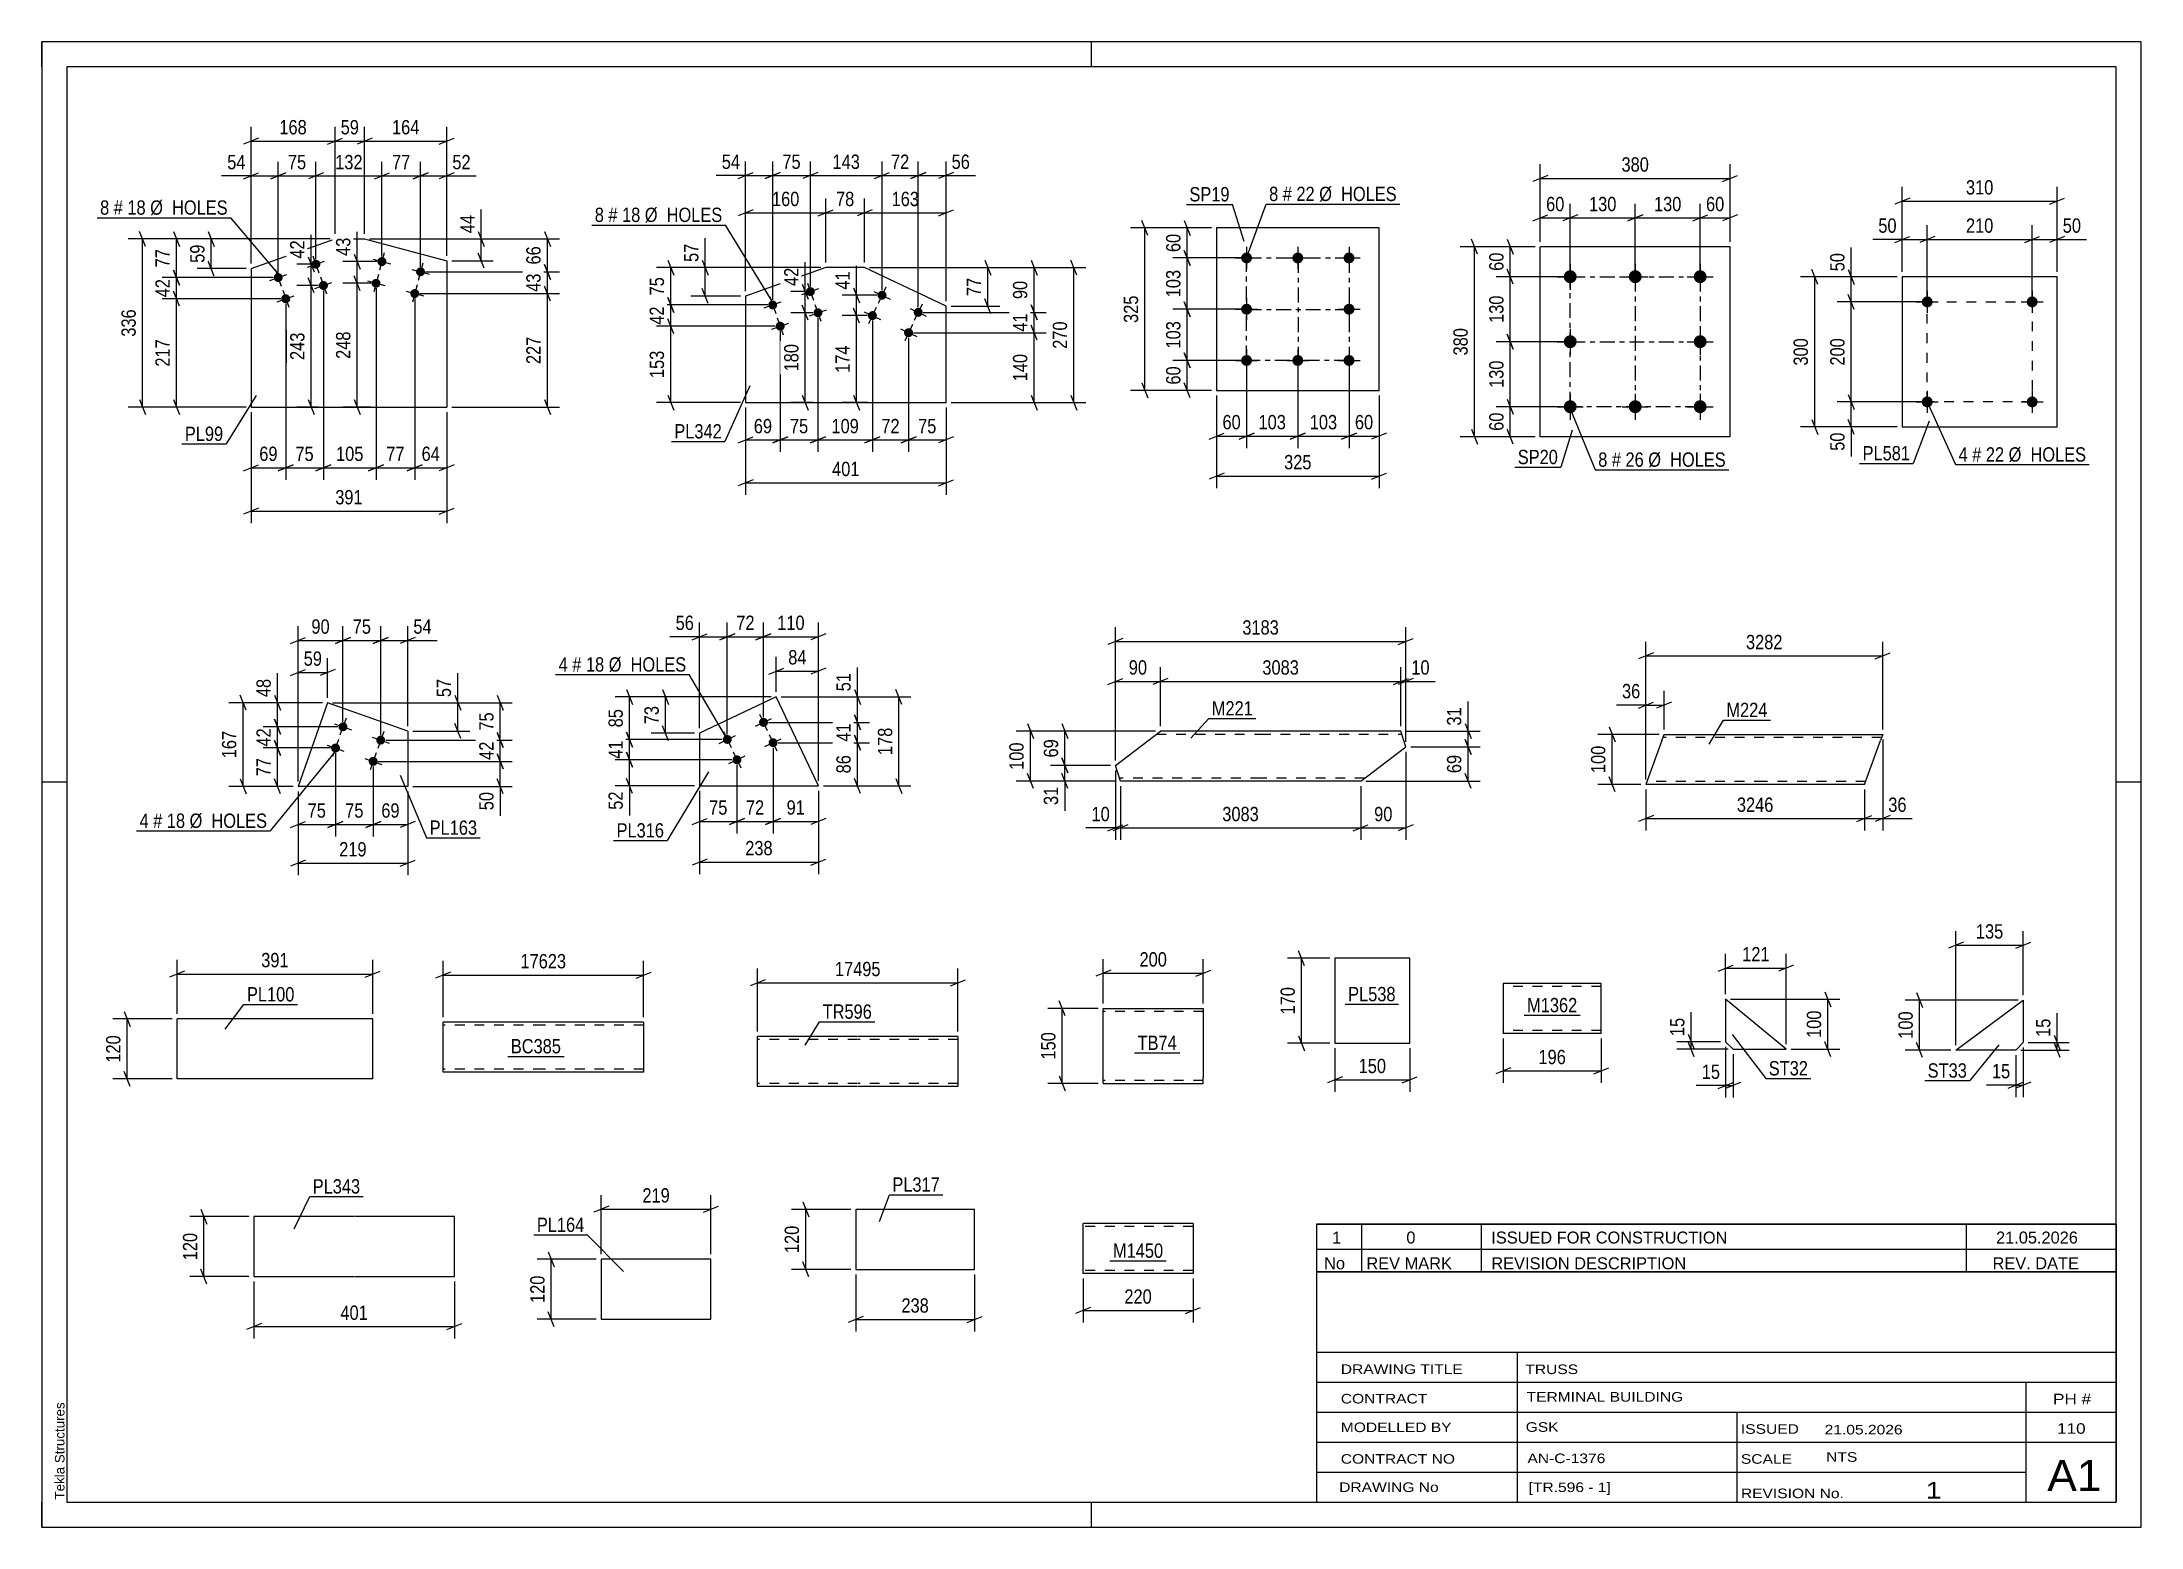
# Model space of a CAD drawing. Header units: millimetres. Extents: x 0 to 420, y 0 to 297.
import ezdxf

# ---------------------------------------------------------------- set-up
doc = ezdxf.new("R2010")
doc.units = ezdxf.units.MM
doc.linetypes.add('DXK_LINE_DOT2', pattern=[3.9198, 1.9599, -1.9599])
doc.linetypes.add('DXK_LINE_DOT3', pattern=[5.9187, 2.979, -0.9799, 0.9799, -0.9799])
doc.styles.add('Arial', font='ARIAL.TTF', dxfattribs={"height": 0.2})
doc.styles.add('Arial Narrow', font='ARIALN.TTF', dxfattribs={"height": 0.2})

# ---------------------------------------------------------------- blocks, each defined once
blk = doc.blocks.new('Unknown-122569099-1133')
at = {"color": 5, "linetype": 'Continuous'}
for p, q in [((420, 297), (0, 297)), ((0, 297), (0, 0)), ((0, 292), (0, 297)), ((210, 292), (210, 297)), ((420, 0), (420, 297)), ((415, 292), (5, 292)), ((5, 292), (5, 5)), ((415, 5), (415, 292)), ((5, 149), (0, 149)), ((420, 149), (415, 149)), ((0, 0), (0, 5)), ((5, 5), (415, 5)), ((210, 0), (210, 5)), ((0, 0), (420, 0))]:
    blk.add_line(p, q, dxfattribs=at)
at = {"color": 174, "linetype": 'Continuous', "style": 'Arial'}
blk.add_text('Tekla Structures', height=1.9102, rotation=90, dxfattribs=at).set_placement((4.5, 5.5))
blk = doc.blocks.new('Part-122569099-1594 - 1580')
at = {"color": 2, "linetype": 'Continuous'}
for p, q in [((230.32, 60.7), (208.32, 60.7)), ((208.32, 50.7), (208.32, 60.7)), ((230.32, 60.7), (230.32, 50.7)), ((230.32, 50.7), (208.32, 50.7))]:
    blk.add_line(p, q, dxfattribs=at)
at = {"color": 7, "linetype": 'DXK_LINE_DOT2'}
for p, q in [((230.32, 60.1), (208.32, 60.1)), ((230.32, 60.05), (230.32, 60.1)), ((230.32, 60.1), (230.32, 60.05)), ((230.32, 59.96), (230.32, 60.05)), ((230.32, 60.05), (230.32, 59.96)), ((208.32, 51.3), (208.32, 51.34)), ((230.32, 51.3), (208.32, 51.3))]:
    blk.add_line(p, q, dxfattribs=at)
blk = doc.blocks.new('Part-122569099-7438 - 7432')
at = {"color": 2, "linetype": 'Continuous'}
for p, q in [((337.79, 256.06), (299.79, 256.06)), ((299.79, 218.06), (299.79, 256.06)), ((337.79, 218.06), (337.79, 256.06)), ((337.79, 218.06), (299.79, 218.06))]:
    blk.add_line(p, q, dxfattribs=at)
blk = doc.blocks.new('Bolt-122569099-7471 - 7432')
at = {"linetype": 'Continuous'}
for points in [[(305.79, 251.36, -1), (305.79, 248.76, -1)], [(318.79, 251.36, -1), (318.79, 248.76, -1)], [(331.79, 251.36, -1), (331.79, 248.76, -1)], [(305.79, 238.36, -1), (305.79, 235.76, -1)], [(331.79, 238.36, -1), (331.79, 235.76, -1)], [(305.79, 225.36, -1), (305.79, 222.76, -1)], [(318.79, 225.36, -1), (318.79, 222.76, -1)], [(331.79, 225.36, -1), (331.79, 222.76, -1)]]:
    blk.add_hatch(color=1, dxfattribs=at).paths.add_polyline_path(points)
at = {"color": 1, "linetype": 'Continuous'}
for p, q in [((305.79, 252.66), (305.79, 247.46)), ((318.79, 252.66), (318.79, 247.46)), ((331.79, 252.66), (331.79, 247.46)), ((303.19, 250.06), (308.39, 250.06)), ((316.19, 250.06), (321.39, 250.06)), ((329.19, 250.06), (334.39, 250.06)), ((305.79, 239.66), (305.79, 234.46)), ((331.79, 239.66), (331.79, 234.46)), ((303.19, 237.06), (308.39, 237.06)), ((329.19, 237.06), (334.39, 237.06)), ((303.19, 224.06), (308.39, 224.06)), ((305.79, 226.66), (305.79, 221.46)), ((316.19, 224.06), (321.39, 224.06)), ((318.79, 226.66), (318.79, 221.46)), ((329.19, 224.06), (334.39, 224.06)), ((331.79, 226.66), (331.79, 221.46))]:
    blk.add_line(p, q, dxfattribs=at)
blk = doc.blocks.new('Part-122569099-7635 - 7629')
at = {"color": 2, "linetype": 'Continuous'}
for p, q in [((382.95, 95.39), (396.45, 105.39)), ((396.45, 105.39), (396.45, 96.89)), ((396.45, 96.89), (394.95, 95.39)), ((394.95, 95.39), (382.95, 95.39))]:
    blk.add_line(p, q, dxfattribs=at)
blk = doc.blocks.new('Part-122569099-7159 - 7153')
at = {"color": 2, "linetype": 'Continuous'}
for p, q in [((324.13, 157.32), (320.93, 148.52)), ((324.13, 157.32), (324.57, 158.52)), ((324.57, 158.52), (344.57, 158.52)), ((344.67, 158.52), (368.31, 158.52)), ((364.67, 148.52), (367.87, 157.32)), ((368.18, 158.17), (367.87, 157.32)), ((368.28, 158.43), (368.18, 158.17)), ((368.31, 158.52), (368.28, 158.43)), ((344.57, 148.52), (320.93, 148.52)), ((364.67, 148.52), (344.67, 148.52))]:
    blk.add_line(p, q, dxfattribs=at)
at = {"color": 7, "linetype": 'DXK_LINE_DOT2'}
for p, q in [((344.57, 157.92), (324.35, 157.92)), ((324.54, 158.43), (324.44, 158.17)), ((324.57, 158.52), (324.54, 158.43)), ((368.09, 157.92), (344.67, 157.92)), ((368.31, 158.52), (368.18, 158.17)), ((344.57, 149.12), (321.15, 149.12)), ((364.89, 149.12), (344.67, 149.12))]:
    blk.add_line(p, q, dxfattribs=at)
blk = doc.blocks.new('Part-122569099-7371 - 7367')
at = {"color": 2, "linetype": 'Continuous'}
for p, q in [((273.69, 113.75), (258.69, 113.75)), ((258.69, 113.75), (258.69, 96.75)), ((273.69, 96.75), (273.69, 113.75)), ((258.69, 96.75), (273.69, 96.75))]:
    blk.add_line(p, q, dxfattribs=at)
blk = doc.blocks.new('Part-122569099-7979 - 7973')
at = {"color": 2, "linetype": 'Continuous'}
for p, q in [((214.79, 152.31), (223.79, 159.17)), ((243.79, 159.17), (223.79, 159.17)), ((271.9, 159.17), (243.89, 159.17)), ((263.89, 149.17), (272.88, 156.02)), ((272.88, 156.02), (271.9, 159.17)), ((215.77, 149.17), (214.79, 152.31)), ((243.79, 149.17), (215.77, 149.17)), ((263.89, 149.17), (243.89, 149.17))]:
    blk.add_line(p, q, dxfattribs=at)
at = {"color": 7, "linetype": 'DXK_LINE_DOT2'}
for p, q in [((223, 158.57), (243.79, 158.57)), ((243.89, 158.57), (272.09, 158.57)), ((243.79, 149.77), (215.59, 149.77)), ((264.67, 149.77), (243.89, 149.77))]:
    blk.add_line(p, q, dxfattribs=at)
blk = doc.blocks.new('Part-122569099-7403 - 7399')
at = {"color": 2, "linetype": 'Continuous'}
for p, q in [((212.35, 88.82), (212.35, 103.73)), ((212.35, 103.73), (232.35, 103.73)), ((232.35, 103.73), (232.35, 89.93)), ((212.35, 88.82), (212.35, 88.73)), ((212.35, 88.73), (232.35, 88.73)), ((232.35, 88.73), (232.35, 89.93))]:
    blk.add_line(p, q, dxfattribs=at)
at = {"color": 7, "linetype": 'DXK_LINE_DOT2'}
for p, q in [((232.35, 103.13), (212.35, 103.13)), ((232.35, 103.08), (232.35, 103.13)), ((232.35, 103.13), (232.35, 103.08)), ((232.35, 102.99), (232.35, 103.08)), ((232.35, 103.08), (232.35, 102.99)), ((212.35, 89.33), (212.35, 89.38)), ((232.35, 89.33), (212.35, 89.33)), ((232.35, 89.38), (232.35, 89.7)), ((232.35, 89.33), (232.35, 89.38))]:
    blk.add_line(p, q, dxfattribs=at)
blk = doc.blocks.new('Bolt-122569099-7260 - 7226')
at = {"linetype": 'Continuous'}
for points in [[(241.03, 254.91, -1), (241.03, 252.71, -1)], [(251.28, 254.91, -1), (251.28, 252.71, -1)], [(261.53, 254.91, -1), (261.53, 252.71, -1)], [(241.03, 244.66, -1), (241.03, 242.46, -1)], [(261.53, 244.66, -1), (261.53, 242.46, -1)], [(241.03, 234.41, -1), (241.03, 232.21, -1)], [(251.28, 234.41, -1), (251.28, 232.21, -1)], [(261.53, 234.41, -1), (261.53, 232.21, -1)]]:
    blk.add_hatch(color=1, dxfattribs=at).paths.add_polyline_path(points)
at = {"color": 1, "linetype": 'Continuous'}
for p, q in [((238.83, 253.81), (243.23, 253.81)), ((241.03, 256.01), (241.03, 251.61)), ((249.08, 253.81), (253.48, 253.81)), ((251.28, 256.01), (251.28, 251.61)), ((259.33, 253.81), (263.73, 253.81)), ((261.53, 256.01), (261.53, 251.61)), ((241.03, 245.76), (241.03, 241.36)), ((261.53, 245.76), (261.53, 241.36)), ((238.83, 243.56), (243.23, 243.56)), ((259.33, 243.56), (263.73, 243.56)), ((241.03, 235.51), (241.03, 231.11)), ((251.28, 235.51), (251.28, 231.11)), ((261.53, 235.51), (261.53, 231.11)), ((238.83, 233.31), (243.23, 233.31)), ((249.08, 233.31), (253.48, 233.31)), ((259.33, 233.31), (263.73, 233.31))]:
    blk.add_line(p, q, dxfattribs=at)
blk = doc.blocks.new('Part-122569099-7265 - 7226')
at = {"color": 2, "linetype": 'Continuous'}
for p, q in [((267.53, 259.81), (235.03, 259.81)), ((235.03, 259.81), (235.03, 227.31)), ((267.53, 227.31), (267.53, 259.81)), ((235.03, 227.31), (267.53, 227.31))]:
    blk.add_line(p, q, dxfattribs=at)
blk = doc.blocks.new('Part-122569099-7579 - 7573')
at = {"color": 2, "linetype": 'Continuous'}
for p, q in [((336.89, 105.56), (336.89, 97.06)), ((348.98, 95.56), (336.89, 105.56)), ((336.89, 97.06), (338.39, 95.56)), ((338.39, 95.56), (348.98, 95.56))]:
    blk.add_line(p, q, dxfattribs=at)
blk = doc.blocks.new('Part-122569099-7696 - 7690')
at = {"color": 2, "linetype": 'Continuous'}
for p, q in [((100.26, 100.94), (80.26, 100.94)), ((80.26, 92.14), (80.26, 100.94)), ((120.36, 100.94), (100.36, 100.94)), ((120.36, 100.94), (120.36, 90.94)), ((80.26, 91.29), (80.26, 92.14)), ((80.26, 91.03), (80.26, 91.29)), ((80.26, 90.94), (80.26, 91.03)), ((100.26, 90.94), (80.26, 90.94)), ((120.36, 90.94), (100.36, 90.94))]:
    blk.add_line(p, q, dxfattribs=at)
at = {"color": 7, "linetype": 'DXK_LINE_DOT2'}
for p, q in [((100.26, 100.34), (80.26, 100.34)), ((120.36, 100.34), (100.36, 100.34)), ((80.26, 91.59), (80.26, 92.14)), ((80.26, 91.54), (80.26, 91.59)), ((80.26, 91.54), (80.26, 91.59)), ((80.26, 91.29), (80.26, 91.59)), ((100.26, 91.54), (80.26, 91.54)), ((80.26, 90.94), (80.26, 90.94)), ((120.36, 91.54), (100.36, 91.54)), ((120.36, 91.54), (120.36, 91.59))]:
    blk.add_line(p, q, dxfattribs=at)
blk = doc.blocks.new('Bolt-122569099-8797 - 8791')
at = {"linetype": 'Continuous'}
for points in [[(61.08, 159.74, -1), (59.39, 160.34, -1)], [(59.58, 155.5, -1), (57.88, 156.1, -1)], [(68.62, 157.07, -1), (66.93, 157.67, -1)], [(67.12, 152.83, -1), (65.42, 153.43, -1)]]:
    blk.add_hatch(color=1, dxfattribs=at).paths.add_polyline_path(points)
at = {"color": 1, "linetype": 'Continuous'}
for p, q in [((58.54, 160.64), (61.93, 159.44)), ((60.84, 161.74), (59.63, 158.35)), ((57.03, 156.4), (60.43, 155.2)), ((59.33, 157.5), (58.13, 154.1)), ((66.08, 157.97), (69.47, 156.77)), ((68.38, 159.07), (67.17, 155.67)), ((64.58, 153.73), (67.97, 152.53)), ((66.87, 154.82), (65.67, 151.43))]:
    blk.add_line(p, q, dxfattribs=at)
blk = doc.blocks.new('Part-122569099-8802 - 8791')
at = {"color": 2, "linetype": 'Continuous'}
for p, q in [((57.16, 164.84), (51.24, 148.13)), ((73.19, 159.17), (57.16, 164.84)), ((73.19, 159.17), (73.19, 148.13)), ((73.19, 148.13), (51.24, 148.13))]:
    blk.add_line(p, q, dxfattribs=at)
blk = doc.blocks.new('Part-122569099-2939 - 2917')
at = {"color": 2, "linetype": 'Continuous'}
for p, q in [((163.18, 98.12), (143.18, 98.12)), ((143.18, 88.21), (143.18, 98.12)), ((183.28, 98.12), (163.28, 98.12)), ((183.28, 98.12), (183.28, 88.12)), ((143.18, 88.12), (143.18, 88.21)), ((163.18, 88.12), (143.18, 88.12)), ((183.28, 88.12), (163.28, 88.12))]:
    blk.add_line(p, q, dxfattribs=at)
at = {"color": 7, "linetype": 'DXK_LINE_DOT2'}
for p, q in [((163.18, 97.52), (143.18, 97.52)), ((183.28, 97.52), (163.28, 97.52)), ((143.18, 88.72), (143.18, 88.76)), ((163.18, 88.72), (143.18, 88.72)), ((183.28, 88.72), (163.28, 88.72)), ((183.28, 88.72), (183.28, 88.76))]:
    blk.add_line(p, q, dxfattribs=at)
blk = doc.blocks.new('Part-122569099-2160 - 2146')
at = {"color": 2, "linetype": 'Continuous'}
for p, q in [((311.99, 108.69), (292.38, 108.69)), ((292.38, 108.69), (292.38, 98.78)), ((311.99, 99.89), (311.99, 108.69)), ((292.38, 98.69), (292.38, 98.78)), ((311.99, 98.69), (292.38, 98.69)), ((311.99, 98.69), (311.99, 99.89))]:
    blk.add_line(p, q, dxfattribs=at)
at = {"color": 7, "linetype": 'DXK_LINE_DOT2'}
for p, q in [((311.99, 108.09), (292.38, 108.09)), ((292.38, 99.29), (292.38, 99.34)), ((311.99, 99.29), (292.38, 99.29)), ((311.99, 99.34), (311.99, 99.66)), ((311.99, 99.29), (311.99, 99.34))]:
    blk.add_line(p, q, dxfattribs=at)
blk = doc.blocks.new('Part-122569099-1979 - 1925')
at = {"color": 2, "linetype": 'Continuous'}
for p, q in [((403.22, 250.02), (372.22, 250.02)), ((372.22, 250.02), (372.22, 220.02)), ((403.22, 220.02), (403.22, 250.02)), ((372.22, 220.02), (403.22, 220.02))]:
    blk.add_line(p, q, dxfattribs=at)
blk = doc.blocks.new('Bolt-122569099-1959 - 1925')
at = {"linetype": 'Continuous'}
for points in [[(378.32, 245.02, -1), (376.12, 245.02, -1)], [(399.32, 245.02, -1), (397.12, 245.02, -1)]]:
    blk.add_hatch(color=1, dxfattribs=at).paths.add_polyline_path(points)
at = {"color": 1, "linetype": 'Continuous'}
for p, q in [((375.02, 245.02), (379.42, 245.02)), ((377.22, 247.22), (377.22, 242.82)), ((396.02, 245.02), (400.42, 245.02)), ((398.22, 247.22), (398.22, 242.82))]:
    blk.add_line(p, q, dxfattribs=at)
blk = doc.blocks.new('Bolt-122569099-1964 - 1925')
at = {"linetype": 'Continuous'}
for points in [[(378.32, 225.02, -1), (376.12, 225.02, -1)], [(399.32, 225.02, -1), (397.12, 225.02, -1)]]:
    blk.add_hatch(color=1, dxfattribs=at).paths.add_polyline_path(points)
at = {"color": 1, "linetype": 'Continuous'}
for p, q in [((377.22, 227.22), (377.22, 222.82)), ((398.22, 227.22), (398.22, 222.82)), ((375.02, 225.02), (379.42, 225.02)), ((396.02, 225.02), (400.42, 225.02))]:
    blk.add_line(p, q, dxfattribs=at)
blk = doc.blocks.new('Part-122569099-8270 - 8264')
at = {"color": 2, "linetype": 'Continuous'}
for p, q in [((66.18, 101.61), (27.04, 101.61)), ((27.04, 89.61), (27.04, 101.61)), ((66.18, 89.61), (66.18, 101.61)), ((66.18, 89.61), (27.04, 89.61))]:
    blk.add_line(p, q, dxfattribs=at)
blk = doc.blocks.new('Part-122569099-1240 - 1222')
at = {"color": 2, "linetype": 'Continuous'}
for p, q in [((41.85, 251.68), (58.64, 257.63)), ((58.64, 257.63), (64.56, 257.63)), ((64.56, 257.63), (80.99, 253.26)), ((80.99, 253.26), (80.99, 223.98)), ((41.85, 251.68), (41.85, 223.98)), ((41.85, 223.98), (80.99, 223.98))]:
    blk.add_line(p, q, dxfattribs=at)
blk = doc.blocks.new('Bolt-122569099-1273 - 1222')
at = {"linetype": 'Continuous'}
for points in [[(68.88, 252.86, -1), (67.14, 253.32, -1)], [(67.72, 248.51, -1), (65.98, 248.97, -1)], [(76.61, 250.8, -1), (74.87, 251.27, -1)], [(75.46, 246.45, -1), (73.72, 246.92, -1)]]:
    blk.add_hatch(color=1, dxfattribs=at).paths.add_polyline_path(points)
at = {"color": 1, "linetype": 'Continuous'}
for p, q in [((66.27, 253.55), (69.75, 252.63)), ((68.47, 254.83), (67.55, 251.35)), ((76.2, 252.77), (75.28, 249.29)), ((65.11, 249.2), (68.59, 248.28)), ((67.32, 250.48), (66.39, 247)), ((74, 251.5), (77.48, 250.57)), ((75.05, 248.42), (74.12, 244.95)), ((72.85, 247.15), (76.33, 246.22))]:
    blk.add_line(p, q, dxfattribs=at)
blk = doc.blocks.new('Bolt-122569099-1278 - 1222')
at = {"linetype": 'Continuous'}
for points in [[(55.65, 252.86, -1), (53.96, 252.26, -1)], [(48.11, 250.18, -1), (46.42, 249.58, -1)], [(57.16, 248.61, -1), (55.46, 248.01, -1)], [(49.62, 245.94, -1), (47.92, 245.34, -1)]]:
    blk.add_hatch(color=1, dxfattribs=at).paths.add_polyline_path(points)
at = {"color": 1, "linetype": 'Continuous'}
for p, q in [((53.11, 251.95), (56.5, 253.16)), ((54.2, 254.25), (55.41, 250.86)), ((45.57, 249.28), (48.96, 250.48)), ((46.66, 251.58), (47.87, 248.19)), ((54.61, 247.71), (58, 248.92)), ((55.71, 250.01), (56.91, 246.62)), ((47.07, 245.04), (50.46, 246.24)), ((48.17, 247.34), (49.37, 243.95))]:
    blk.add_line(p, q, dxfattribs=at)
blk = doc.blocks.new('Part-122569099-8302 - 8296')
at = {"color": 2, "linetype": 'Continuous'}
for p, q in [((62.41, 62.08), (42.41, 62.08)), ((42.41, 62.08), (42.41, 50.08)), ((82.51, 62.08), (62.51, 62.08)), ((82.51, 50.08), (82.51, 62.08)), ((42.41, 50.08), (62.41, 50.08)), ((62.51, 50.08), (82.51, 50.08))]:
    blk.add_line(p, q, dxfattribs=at)
blk = doc.blocks.new('Part-122569099-8336 - 8330')
at = {"color": 2, "linetype": 'Continuous'}
for p, q in [((186.61, 63.52), (162.82, 63.52)), ((162.82, 63.52), (162.82, 51.52)), ((186.61, 51.52), (186.61, 63.52)), ((162.82, 51.52), (186.61, 51.52))]:
    blk.add_line(p, q, dxfattribs=at)
blk = doc.blocks.new('Part-122569099-8369 - 8363')
at = {"color": 2, "linetype": 'Continuous'}
for p, q in [((111.91, 53.54), (111.91, 41.54)), ((133.86, 53.54), (111.91, 53.54)), ((133.86, 41.54), (133.86, 53.54)), ((111.91, 41.54), (133.86, 41.54))]:
    blk.add_line(p, q, dxfattribs=at)
blk = doc.blocks.new('Bolt-122569099-8398 - 8396')
at = {"linetype": 'Continuous'}
for points in [[(168.91, 245.97, -1), (167.28, 246.74, -1)], [(176.14, 242.54, -1), (174.51, 243.31, -1)], [(166.98, 241.9, -1), (165.35, 242.67, -1)], [(174.21, 238.48, -1), (172.58, 239.25, -1)]]:
    blk.add_hatch(color=1, dxfattribs=at).paths.add_polyline_path(points)
at = {"color": 1, "linetype": 'Continuous'}
for p, q in [((168.86, 247.98), (167.32, 244.72)), ((166.94, 243.91), (165.4, 240.66)), ((166.47, 247.12), (169.72, 245.58)), ((173.7, 243.7), (176.95, 242.16)), ((176.09, 244.55), (174.55, 241.3)), ((164.54, 243.05), (167.79, 241.51)), ((171.77, 239.63), (175.02, 238.09)), ((174.17, 240.49), (172.63, 237.23))]:
    blk.add_line(p, q, dxfattribs=at)
blk = doc.blocks.new('Bolt-122569099-8399 - 8396')
at = {"linetype": 'Continuous'}
for points in [[(154.6, 247.38, -1), (152.9, 246.78, -1)], [(147.06, 244.7, -1), (145.36, 244.1, -1)], [(156.1, 243.14, -1), (154.41, 242.54, -1)], [(148.57, 240.46, -1), (146.87, 239.86, -1)]]:
    blk.add_hatch(color=1, dxfattribs=at).paths.add_polyline_path(points)
at = {"color": 1, "linetype": 'Continuous'}
for p, q in [((153.15, 248.77), (154.35, 245.38)), ((144.52, 243.8), (147.91, 245)), ((145.61, 246.1), (146.81, 242.7)), ((152.05, 246.47), (155.45, 247.68)), ((154.65, 244.53), (155.86, 241.14)), ((146.02, 239.56), (149.41, 240.76)), ((147.11, 241.86), (148.32, 238.46)), ((153.56, 242.23), (156.95, 243.44))]:
    blk.add_line(p, q, dxfattribs=at)
blk = doc.blocks.new('Part-122569099-8404 - 8396')
at = {"color": 2, "linetype": 'Continuous'}
for p, q in [((156.82, 251.88), (140.8, 246.19)), ((164.59, 251.88), (156.82, 251.88)), ((180.89, 244.16), (164.59, 251.88)), ((140.8, 246.19), (140.8, 224.89)), ((180.89, 224.89), (180.89, 244.16)), ((140.8, 224.89), (180.89, 224.89))]:
    blk.add_line(p, q, dxfattribs=at)
blk = doc.blocks.new('Bolt-122569099-8647 - 8641')
at = {"linetype": 'Continuous'}
for points in [[(145.18, 161.31, -1), (143.55, 160.54, -1)], [(137.95, 157.89, -1), (136.32, 157.12, -1)], [(147.1, 157.25, -1), (145.48, 156.48, -1)], [(139.87, 153.82, -1), (138.25, 153.05, -1)]]:
    blk.add_hatch(color=1, dxfattribs=at).paths.add_polyline_path(points)
at = {"color": 1, "linetype": 'Continuous'}
for p, q in [((142.74, 160.16), (145.99, 161.7)), ((143.59, 162.56), (145.13, 159.3)), ((135.51, 156.73), (138.76, 158.27)), ((136.36, 159.13), (137.9, 155.88)), ((144.66, 156.09), (147.92, 157.63)), ((145.52, 158.49), (147.06, 155.23)), ((137.43, 152.67), (140.69, 154.21)), ((138.29, 155.06), (139.83, 151.81))]:
    blk.add_line(p, q, dxfattribs=at)
blk = doc.blocks.new('Part-122569099-8652 - 8641')
at = {"color": 2, "linetype": 'Continuous'}
for p, q in [((146.93, 166.02), (131.57, 158.74)), ((155.36, 148.23), (146.93, 166.02)), ((131.57, 158.74), (131.57, 148.23)), ((131.57, 148.23), (155.36, 148.23))]:
    blk.add_line(p, q, dxfattribs=at)
blk = doc.blocks.new('Rectangle-122569099-7558 - 7432')
at = {"color": 1, "linetype": 'DXK_LINE_DOT3'}
blk.add_lwpolyline([(305.79, 250.06), (331.79, 250.06), (331.79, 224.06), (305.79, 224.06), (305.79, 250.06)], close=True, dxfattribs=at)
blk = doc.blocks.new('Rectangle-122569099-7352 - 7226')
at = {"color": 1, "linetype": 'DXK_LINE_DOT3'}
blk.add_lwpolyline([(241.03, 253.81), (261.53, 253.81), (261.53, 233.31), (241.03, 233.31), (241.03, 253.81)], close=True, dxfattribs=at)
blk = doc.blocks.new('Rectangle-122569099-2088 - 1925')
at = {"color": 1, "linetype": 'DXK_LINE_DOT2'}
blk.add_lwpolyline([(377.22, 245.02), (398.22, 245.02), (398.22, 225.02), (377.22, 225.02), (377.22, 245.02)], close=True, dxfattribs=at)
blk = doc.blocks.new('Line-122569099-7544 - 7432')
at = {"color": 1, "linetype": 'DXK_LINE_DOT3'}
blk.add_line((318.79, 250.06), (318.79, 224.06), dxfattribs=at)
blk = doc.blocks.new('Line-122569099-7338 - 7226')
at = {"color": 1, "linetype": 'DXK_LINE_DOT3'}
blk.add_line((251.33, 253.81), (251.33, 233.31), dxfattribs=at)
blk = doc.blocks.new('Line-122569099-7551 - 7432')
at = {"color": 1, "linetype": 'DXK_LINE_DOT3'}
blk.add_line((305.79, 237.06), (331.79, 237.06), dxfattribs=at)
blk = doc.blocks.new('Line-122569099-7345 - 7226')
at = {"color": 1, "linetype": 'DXK_LINE_DOT3'}
blk.add_line((241.03, 243.51), (261.53, 243.51), dxfattribs=at)
blk = doc.blocks.new('StraightDimension-122569099-1596 - 1580')
at = {"color": 7, "linetype": 'Continuous'}
for p, q in [((208.32, 49.7), (208.32, 40.91)), ((230.32, 49.7), (230.32, 40.91)), ((209.82, 43.91), (206.82, 42.71)), ((208.32, 43.31), (230.32, 43.31)), ((228.82, 42.71), (231.82, 43.91))]:
    blk.add_line(p, q, dxfattribs=at)
at = {"color": 0}
blk.add_wipeout([(222.66, 44.06), (222.66, 48.26), (215.98, 48.26), (215.98, 44.06)], dxfattribs=at)
at = {"color": 3, "style": 'Arial Narrow'}
blk.add_text('220', height=2.863, dxfattribs=at).set_placement((216.58, 44.66))
blk = doc.blocks.new('StraightDimension-122569099-7494 - 7432')
at = {"color": 7, "linetype": 'Continuous'}
for p, q in [((299.79, 257.06), (299.79, 264.66)), ((305.79, 251.06), (305.79, 264.66)), ((298.29, 261.21), (301.29, 262.41)), ((299.79, 261.81), (305.79, 261.81)), ((307.29, 262.41), (304.29, 261.21))]:
    blk.add_line(p, q, dxfattribs=at)
at = {"color": 0}
blk.add_wipeout([(305.22, 262.56), (305.22, 266.76), (300.36, 266.76), (300.36, 262.56)], dxfattribs=at)
at = {"color": 3, "style": 'Arial Narrow'}
blk.add_text('60', height=2.863, dxfattribs=at).set_placement((300.96, 263.16))
blk = doc.blocks.new('StraightDimension-122569099-7473 - 7432')
at = {"color": 7, "linetype": 'Continuous'}
for p, q in [((301.29, 270.32), (298.29, 269.12)), ((299.79, 257.06), (299.79, 272.57)), ((299.79, 269.72), (337.79, 269.72)), ((336.29, 269.12), (339.29, 270.32)), ((337.79, 257.06), (337.79, 272.57))]:
    blk.add_line(p, q, dxfattribs=at)
at = {"color": 0}
blk.add_wipeout([(322.13, 270.47), (322.13, 274.67), (315.45, 274.67), (315.45, 270.47)], dxfattribs=at)
at = {"color": 3, "style": 'Arial Narrow'}
blk.add_text('380', height=2.863, dxfattribs=at).set_placement((316.05, 271.07))
blk = doc.blocks.new('StraightDimension-122569099-7484 - 7432')
at = {"color": 7, "linetype": 'Continuous'}
for p, q in [((331.79, 251.06), (331.79, 264.66)), ((337.79, 257.06), (337.79, 264.66)), ((330.29, 261.21), (333.29, 262.41)), ((331.79, 261.81), (337.79, 261.81)), ((339.29, 262.41), (336.29, 261.21))]:
    blk.add_line(p, q, dxfattribs=at)
at = {"color": 0}
blk.add_wipeout([(337.22, 262.56), (337.22, 266.76), (332.36, 266.76), (332.36, 262.56)], dxfattribs=at)
at = {"color": 3, "style": 'Arial Narrow'}
blk.add_text('60', height=2.863, dxfattribs=at).set_placement((332.96, 263.16))
blk = doc.blocks.new('StraightDimension-122569099-7504 - 7432')
at = {"color": 7, "linetype": 'Continuous'}
for p, q in [((318.79, 251.06), (318.79, 264.66)), ((331.79, 251.06), (331.79, 264.66)), ((320.29, 262.41), (317.29, 261.21)), ((318.79, 261.81), (331.79, 261.81)), ((330.29, 261.21), (333.29, 262.41))]:
    blk.add_line(p, q, dxfattribs=at)
at = {"color": 0}
blk.add_wipeout([(328.63, 262.56), (328.63, 266.76), (321.95, 266.76), (321.95, 262.56)], dxfattribs=at)
at = {"color": 3, "style": 'Arial Narrow'}
blk.add_text('130', height=2.863, dxfattribs=at).set_placement((322.55, 263.16))
blk = doc.blocks.new('StraightDimension-122569099-7506 - 7432')
at = {"color": 7, "linetype": 'Continuous'}
for p, q in [((305.79, 251.06), (305.79, 264.66)), ((318.79, 251.06), (318.79, 264.66)), ((307.29, 262.41), (304.29, 261.21)), ((305.79, 261.81), (318.79, 261.81)), ((317.29, 261.21), (320.29, 262.41))]:
    blk.add_line(p, q, dxfattribs=at)
at = {"color": 0}
blk.add_wipeout([(315.63, 262.56), (315.63, 266.76), (308.95, 266.76), (308.95, 262.56)], dxfattribs=at)
at = {"color": 3, "style": 'Arial Narrow'}
blk.add_text('130', height=2.863, dxfattribs=at).set_placement((309.55, 263.16))
blk = doc.blocks.new('StraightDimension-122569099-7509 - 7432')
at = {"color": 7, "linetype": 'Continuous'}
for p, q in [((287.22, 254.56), (286.02, 257.56)), ((298.79, 256.06), (283.77, 256.06)), ((286.62, 218.06), (286.62, 256.06)), ((286.02, 219.56), (287.22, 216.56)), ((298.79, 218.06), (283.77, 218.06))]:
    blk.add_line(p, q, dxfattribs=at)
at = {"color": 0}
blk.add_wipeout([(285.87, 240.4), (281.67, 240.4), (281.67, 233.71), (285.87, 233.71)], dxfattribs=at)
at = {"color": 3, "style": 'Arial Narrow'}
blk.add_text('380', height=2.863, rotation=90.0002, dxfattribs=at).set_placement((285.27, 234.31))
blk = doc.blocks.new('StraightDimension-122569099-7520 - 7432')
at = {"color": 7, "linetype": 'Continuous'}
for p, q in [((293.19, 257.56), (294.39, 254.56)), ((298.79, 256.06), (290.94, 256.06)), ((293.79, 250.06), (293.79, 256.06)), ((304.79, 250.06), (290.94, 250.06)), ((294.39, 248.56), (293.19, 251.56))]:
    blk.add_line(p, q, dxfattribs=at)
at = {"color": 0}
blk.add_wipeout([(293.04, 255.48), (288.84, 255.48), (288.84, 250.63), (293.04, 250.63)], dxfattribs=at)
at = {"color": 3, "style": 'Arial Narrow'}
blk.add_text('60', height=2.863, rotation=90.0002, dxfattribs=at).set_placement((292.44, 251.23))
blk = doc.blocks.new('StraightDimension-122569099-7530 - 7432')
at = {"color": 7, "linetype": 'Continuous'}
for p, q in [((304.79, 224.06), (290.94, 224.06)), ((293.19, 225.56), (294.39, 222.56)), ((293.79, 218.06), (293.79, 224.06)), ((294.39, 216.56), (293.19, 219.56)), ((298.79, 218.06), (290.94, 218.06))]:
    blk.add_line(p, q, dxfattribs=at)
at = {"color": 0}
blk.add_wipeout([(293.04, 223.48), (288.84, 223.48), (288.84, 218.63), (293.04, 218.63)], dxfattribs=at)
at = {"color": 3, "style": 'Arial Narrow'}
blk.add_text('60', height=2.863, rotation=90.0002, dxfattribs=at).set_placement((292.44, 219.23))
blk = doc.blocks.new('StraightDimension-122569099-7540 - 7432')
at = {"color": 7, "linetype": 'Continuous'}
for p, q in [((304.79, 250.06), (290.94, 250.06)), ((294.39, 248.56), (293.19, 251.56)), ((293.79, 237.06), (293.79, 250.06)), ((304.79, 237.06), (290.94, 237.06)), ((293.19, 238.56), (294.39, 235.56))]:
    blk.add_line(p, q, dxfattribs=at)
at = {"color": 0}
blk.add_wipeout([(293.04, 246.9), (288.84, 246.9), (288.84, 240.21), (293.04, 240.21)], dxfattribs=at)
at = {"color": 3, "style": 'Arial Narrow'}
blk.add_text('130', height=2.863, rotation=90.0002, dxfattribs=at).set_placement((292.44, 240.81))
blk = doc.blocks.new('StraightDimension-122569099-7542 - 7432')
at = {"color": 7, "linetype": 'Continuous'}
for p, q in [((304.79, 237.06), (290.94, 237.06)), ((294.39, 235.56), (293.19, 238.56)), ((293.79, 224.06), (293.79, 237.06)), ((304.79, 224.06), (290.94, 224.06)), ((293.19, 225.56), (294.39, 222.56))]:
    blk.add_line(p, q, dxfattribs=at)
at = {"color": 0}
blk.add_wipeout([(293.04, 233.9), (288.84, 233.9), (288.84, 227.21), (293.04, 227.21)], dxfattribs=at)
at = {"color": 3, "style": 'Arial Narrow'}
blk.add_text('130', height=2.863, rotation=90.0002, dxfattribs=at).set_placement((292.44, 227.81))
blk = doc.blocks.new('StraightDimension-122569099-7637 - 7629')
at = {"color": 7, "linetype": 'Continuous'}
for p, q in [((397.45, 96.89), (405.61, 96.89)), ((402.61, 98.39), (403.81, 95.39)), ((403.81, 93.89), (402.61, 96.89)), ((403.21, 95.39), (403.21, 96.89)), ((395.95, 95.39), (405.61, 95.39))]:
    blk.add_line(p, q, dxfattribs=at)
at = {"color": 0}
blk.add_wipeout([(402.46, 102.27), (398.26, 102.27), (398.26, 97.42), (402.46, 97.42)], dxfattribs=at)
at = {"color": 7, "linetype": 'Continuous'}
blk.add_line((403.21, 96.89), (403.21, 102.8), dxfattribs=at)
blk.add_line((403.21, 96.89), (403.21, 102.8), dxfattribs=at)
at = {"color": 3, "style": 'Arial Narrow'}
blk.add_text('15', height=2.863, rotation=90.0002, dxfattribs=at).set_placement((401.86, 98.02))
blk = doc.blocks.new('StraightDimension-122569099-7672 - 7629')
at = {"color": 7, "linetype": 'Continuous'}
for p, q in [((394.95, 94.39), (394.95, 85.99)), ((396.45, 95.89), (396.45, 85.99)), ((393.45, 87.79), (396.45, 88.99)), ((397.95, 88.99), (394.95, 87.79)), ((394.95, 88.39), (396.45, 88.39))]:
    blk.add_line(p, q, dxfattribs=at)
at = {"color": 0}
blk.add_wipeout([(394.43, 89.14), (394.43, 93.34), (389.57, 93.34), (389.57, 89.14)], dxfattribs=at)
at = {"color": 7, "linetype": 'Continuous'}
blk.add_line((394.95, 88.39), (389.05, 88.39), dxfattribs=at)
blk.add_line((394.95, 88.39), (389.05, 88.39), dxfattribs=at)
at = {"color": 3, "style": 'Arial Narrow'}
blk.add_text('15', height=2.863, dxfattribs=at).set_placement((390.17, 89.74))
blk = doc.blocks.new('StraightDimension-122569099-7648 - 7629')
at = {"color": 7, "linetype": 'Continuous'}
for p, q in [((395.45, 105.39), (372.82, 105.39)), ((375.07, 106.89), (376.27, 103.89)), ((375.67, 95.39), (375.67, 105.39)), ((376.27, 93.89), (375.07, 96.89)), ((381.95, 95.39), (372.82, 95.39))]:
    blk.add_line(p, q, dxfattribs=at)
at = {"color": 0}
blk.add_wipeout([(374.92, 103.73), (370.72, 103.73), (370.72, 97.05), (374.92, 97.05)], dxfattribs=at)
at = {"color": 3, "style": 'Arial Narrow'}
blk.add_text('100', height=2.863, rotation=90.0002, dxfattribs=at).set_placement((374.32, 97.65))
blk = doc.blocks.new('StraightDimension-122569099-7660 - 7629')
at = {"color": 7, "linetype": 'Continuous'}
for p, q in [((382.95, 96.39), (382.95, 119.19)), ((396.45, 106.39), (396.45, 119.19)), ((384.45, 116.94), (381.45, 115.74)), ((382.95, 116.34), (396.45, 116.34)), ((394.95, 115.74), (397.95, 116.94))]:
    blk.add_line(p, q, dxfattribs=at)
at = {"color": 0}
blk.add_wipeout([(393.05, 117.09), (393.05, 121.29), (386.36, 121.29), (386.36, 117.09)], dxfattribs=at)
at = {"color": 3, "style": 'Arial Narrow'}
blk.add_text('135', height=2.863, dxfattribs=at).set_placement((386.96, 117.69))
blk = doc.blocks.new('StraightDimension-122569099-7174 - 7153')
at = {"color": 7, "linetype": 'Continuous'}
for p, q in [((368.31, 157.52), (368.31, 139.28)), ((364.67, 147.52), (364.67, 139.28)), ((363.17, 141.08), (366.17, 142.28)), ((364.67, 141.68), (368.31, 141.68)), ((369.81, 142.28), (366.81, 141.08))]:
    blk.add_line(p, q, dxfattribs=at)
at = {"color": 0}
blk.add_wipeout([(373.69, 142.43), (373.69, 146.63), (368.83, 146.63), (368.83, 142.43)], dxfattribs=at)
at = {"color": 7, "linetype": 'Continuous'}
blk.add_line((368.31, 141.68), (374.22, 141.68), dxfattribs=at)
blk.add_line((368.31, 141.68), (374.22, 141.68), dxfattribs=at)
at = {"color": 3, "style": 'Arial Narrow'}
blk.add_text('36', height=2.863, dxfattribs=at).set_placement((369.43, 143.03))
blk = doc.blocks.new('StraightDimension-122569099-7211 - 7153')
at = {"color": 7, "linetype": 'Continuous'}
for p, q in [((313.56, 160.02), (314.76, 157.02)), ((323.57, 158.52), (311.31, 158.52)), ((314.16, 148.52), (314.16, 158.52)), ((319.93, 148.52), (311.31, 148.52)), ((314.76, 147.02), (313.56, 150.02))]:
    blk.add_line(p, q, dxfattribs=at)
at = {"color": 0}
blk.add_wipeout([(313.41, 156.86), (309.21, 156.86), (309.21, 150.18), (313.41, 150.18)], dxfattribs=at)
at = {"color": 3, "style": 'Arial Narrow'}
blk.add_text('100', height=2.863, rotation=90.0002, dxfattribs=at).set_placement((312.81, 150.78))
blk = doc.blocks.new('StraightDimension-122569099-7187 - 7153')
at = {"color": 7, "linetype": 'Continuous'}
for p, q in [((319.43, 163.79), (322.43, 164.99)), ((320.93, 149.52), (320.93, 167.24)), ((320.93, 164.39), (324.57, 164.39)), ((326.07, 164.99), (323.07, 163.79)), ((324.57, 159.52), (324.57, 167.24))]:
    blk.add_line(p, q, dxfattribs=at)
at = {"color": 0}
blk.add_wipeout([(320.41, 165.14), (320.41, 169.34), (315.55, 169.34), (315.55, 165.14)], dxfattribs=at)
at = {"color": 7, "linetype": 'Continuous'}
blk.add_line((320.93, 164.39), (315.02, 164.39), dxfattribs=at)
blk.add_line((320.93, 164.39), (315.02, 164.39), dxfattribs=at)
at = {"color": 3, "style": 'Arial Narrow'}
blk.add_text('36', height=2.863, dxfattribs=at).set_placement((316.15, 165.74))
blk = doc.blocks.new('StraightDimension-122569099-7162 - 7153')
at = {"color": 7, "linetype": 'Continuous'}
for p, q in [((320.93, 147.52), (320.93, 139.28)), ((364.67, 147.52), (364.67, 139.28)), ((322.43, 142.28), (319.43, 141.08)), ((320.93, 141.68), (364.67, 141.68)), ((363.17, 141.08), (366.17, 142.28))]:
    blk.add_line(p, q, dxfattribs=at)
at = {"color": 0}
blk.add_wipeout([(347.06, 142.43), (347.06, 146.63), (338.54, 146.63), (338.54, 142.43)], dxfattribs=at)
at = {"color": 3, "style": 'Arial Narrow'}
blk.add_text('3246', height=2.863, dxfattribs=at).set_placement((339.14, 143.03))
blk = doc.blocks.new('StraightDimension-122569099-7200 - 7153')
at = {"color": 7, "linetype": 'Continuous'}
for p, q in [((320.93, 149.52), (320.93, 177.06)), ((368.31, 159.52), (368.31, 177.06)), ((322.43, 174.81), (319.43, 173.61)), ((320.93, 174.21), (368.31, 174.21)), ((366.81, 173.61), (369.81, 174.81))]:
    blk.add_line(p, q, dxfattribs=at)
at = {"color": 0}
blk.add_wipeout([(348.88, 174.96), (348.88, 179.16), (340.36, 179.16), (340.36, 174.96)], dxfattribs=at)
at = {"color": 3, "style": 'Arial Narrow'}
blk.add_text('3282', height=2.863, dxfattribs=at).set_placement((340.96, 175.56))
blk = doc.blocks.new('StraightDimension-122569099-7373 - 7367')
at = {"color": 7, "linetype": 'Continuous'}
for p, q in [((258.69, 95.75), (258.69, 87.02)), ((273.69, 95.75), (273.69, 87.02)), ((260.19, 90.02), (257.19, 88.82)), ((258.69, 89.42), (273.69, 89.42)), ((272.19, 88.82), (275.19, 90.02))]:
    blk.add_line(p, q, dxfattribs=at)
at = {"color": 0}
blk.add_wipeout([(269.53, 90.17), (269.53, 94.37), (262.85, 94.37), (262.85, 90.17)], dxfattribs=at)
at = {"color": 3, "style": 'Arial Narrow'}
blk.add_text('150', height=2.863, dxfattribs=at).set_placement((263.45, 90.77))
blk = doc.blocks.new('StraightDimension-122569099-7384 - 7367')
at = {"color": 7, "linetype": 'Continuous'}
for p, q in [((257.69, 113.75), (249.19, 113.75)), ((252.64, 112.25), (251.44, 115.25)), ((252.04, 96.75), (252.04, 113.75)), ((257.69, 96.75), (249.19, 96.75)), ((251.44, 98.25), (252.64, 95.25))]:
    blk.add_line(p, q, dxfattribs=at)
at = {"color": 0}
blk.add_wipeout([(251.29, 108.59), (247.09, 108.59), (247.09, 101.91), (251.29, 101.91)], dxfattribs=at)
at = {"color": 3, "style": 'Arial Narrow'}
blk.add_text('170', height=2.863, rotation=90.0002, dxfattribs=at).set_placement((250.69, 102.51))
blk = doc.blocks.new('StraightDimension-122569099-8070 - 7973')
at = {"color": 7, "linetype": 'Continuous'}
for p, q in [((215.77, 148.17), (215.77, 137.41)), ((263.89, 148.17), (263.89, 137.41)), ((217.27, 140.41), (214.27, 139.21)), ((215.77, 139.81), (263.89, 139.81)), ((262.39, 139.21), (265.39, 140.41))]:
    blk.add_line(p, q, dxfattribs=at)
at = {"color": 0}
blk.add_wipeout([(244.09, 140.56), (244.09, 144.76), (235.57, 144.76), (235.57, 140.56)], dxfattribs=at)
at = {"color": 3, "style": 'Arial Narrow'}
blk.add_text('3083', height=2.863, dxfattribs=at).set_placement((236.17, 141.16))
blk = doc.blocks.new('StraightDimension-122569099-7982 - 7973')
at = {"color": 7, "linetype": 'Continuous'}
for p, q in [((213.29, 168.53), (216.29, 169.73)), ((214.79, 153.31), (214.79, 171.98)), ((214.79, 169.13), (223.79, 169.13)), ((225.29, 169.73), (222.29, 168.53)), ((223.79, 160.17), (223.79, 171.98))]:
    blk.add_line(p, q, dxfattribs=at)
at = {"color": 0}
blk.add_wipeout([(221.72, 169.88), (221.72, 174.08), (216.86, 174.08), (216.86, 169.88)], dxfattribs=at)
at = {"color": 3, "style": 'Arial Narrow'}
blk.add_text('90', height=2.863, dxfattribs=at).set_placement((217.46, 170.48))
blk = doc.blocks.new('StraightDimension-122569099-8024 - 7973')
at = {"color": 7, "linetype": 'Continuous'}
for p, q in [((270.4, 168.53), (273.4, 169.73)), ((274.38, 169.73), (271.38, 168.53)), ((271.9, 160.17), (271.9, 171.98)), ((271.9, 169.13), (272.88, 169.13)), ((272.88, 157.02), (272.88, 171.98))]:
    blk.add_line(p, q, dxfattribs=at)
at = {"color": 0}
blk.add_wipeout([(278.26, 169.88), (278.26, 174.08), (273.4, 174.08), (273.4, 169.88)], dxfattribs=at)
at = {"color": 7, "linetype": 'Continuous'}
blk.add_line((272.88, 169.13), (278.79, 169.13), dxfattribs=at)
blk.add_line((272.88, 169.13), (278.79, 169.13), dxfattribs=at)
at = {"color": 3, "style": 'Arial Narrow'}
blk.add_text('10', height=2.863, dxfattribs=at).set_placement((274, 170.48))
blk = doc.blocks.new('StraightDimension-122569099-8000 - 7973')
at = {"color": 7, "linetype": 'Continuous'}
for p, q in [((225.29, 169.73), (222.29, 168.53)), ((223.79, 160.17), (223.79, 171.98)), ((223.79, 169.13), (271.9, 169.13)), ((270.4, 168.53), (273.4, 169.73)), ((271.9, 160.17), (271.9, 171.98))]:
    blk.add_line(p, q, dxfattribs=at)
at = {"color": 0}
blk.add_wipeout([(252.1, 169.88), (252.1, 174.08), (243.59, 174.08), (243.59, 169.88)], dxfattribs=at)
at = {"color": 3, "style": 'Arial Narrow'}
blk.add_text('3083', height=2.863, dxfattribs=at).set_placement((244.19, 170.48))
blk = doc.blocks.new('StraightDimension-122569099-8211 - 7973')
at = {"color": 7, "linetype": 'Continuous'}
for p, q in [((197.17, 160.67), (198.37, 157.67)), ((222.79, 159.17), (194.92, 159.17)), ((197.77, 149.17), (197.77, 159.17)), ((214.77, 149.17), (194.92, 149.17)), ((198.37, 147.67), (197.17, 150.67))]:
    blk.add_line(p, q, dxfattribs=at)
at = {"color": 0}
blk.add_wipeout([(197.02, 157.51), (192.82, 157.51), (192.82, 150.83), (197.02, 150.83)], dxfattribs=at)
at = {"color": 3, "style": 'Arial Narrow'}
blk.add_text('100', height=2.863, rotation=90.0002, dxfattribs=at).set_placement((196.42, 151.43))
blk = doc.blocks.new('StraightDimension-122569099-8042 - 7973')
at = {"color": 7, "linetype": 'Continuous'}
for p, q in [((216.29, 177.73), (213.29, 176.53)), ((214.79, 153.31), (214.79, 179.98)), ((214.79, 177.13), (272.88, 177.13)), ((271.38, 176.53), (274.38, 177.73)), ((272.88, 157.02), (272.88, 179.98))]:
    blk.add_line(p, q, dxfattribs=at)
at = {"color": 0}
blk.add_wipeout([(248.09, 177.88), (248.09, 182.08), (239.58, 182.08), (239.58, 177.88)], dxfattribs=at)
at = {"color": 3, "style": 'Arial Narrow'}
blk.add_text('3183', height=2.863, dxfattribs=at).set_placement((240.18, 178.48))
blk = doc.blocks.new('StraightDimension-122569099-8053 - 7973')
at = {"color": 7, "linetype": 'Continuous'}
for p, q in [((214.79, 151.31), (214.79, 137.41)), ((215.77, 148.17), (215.77, 137.41)), ((213.29, 139.21), (216.29, 140.41)), ((217.27, 140.41), (214.27, 139.21)), ((214.79, 139.81), (215.77, 139.81))]:
    blk.add_line(p, q, dxfattribs=at)
at = {"color": 0}
blk.add_wipeout([(214.27, 140.56), (214.27, 144.76), (209.41, 144.76), (209.41, 140.56)], dxfattribs=at)
at = {"color": 7, "linetype": 'Continuous'}
blk.add_line((214.79, 139.81), (208.89, 139.81), dxfattribs=at)
blk.add_line((214.79, 139.81), (208.89, 139.81), dxfattribs=at)
at = {"color": 3, "style": 'Arial Narrow'}
blk.add_text('10', height=2.863, dxfattribs=at).set_placement((210.01, 141.16))
blk = doc.blocks.new('StraightDimension-122569099-8095 - 7973')
at = {"color": 7, "linetype": 'Continuous'}
for p, q in [((272.88, 155.02), (272.88, 137.41)), ((263.89, 148.17), (263.89, 137.41)), ((262.39, 139.21), (265.39, 140.41)), ((263.89, 139.81), (272.88, 139.81)), ((274.38, 140.41), (271.38, 139.21))]:
    blk.add_line(p, q, dxfattribs=at)
at = {"color": 0}
blk.add_wipeout([(270.81, 140.56), (270.81, 144.76), (265.96, 144.76), (265.96, 140.56)], dxfattribs=at)
at = {"color": 3, "style": 'Arial Narrow'}
blk.add_text('90', height=2.863, dxfattribs=at).set_placement((266.56, 141.16))
blk = doc.blocks.new('StraightDimension-122569099-8113 - 7973')
at = {"color": 7, "linetype": 'Continuous'}
for p, q in [((204.07, 160.67), (205.27, 157.67)), ((222.79, 159.17), (201.82, 159.17)), ((204.67, 152.31), (204.67, 159.17)), ((213.79, 152.31), (201.82, 152.31)), ((205.27, 150.81), (204.07, 153.81))]:
    blk.add_line(p, q, dxfattribs=at)
at = {"color": 0}
blk.add_wipeout([(203.92, 158.17), (199.72, 158.17), (199.72, 153.31), (203.92, 153.31)], dxfattribs=at)
at = {"color": 3, "style": 'Arial Narrow'}
blk.add_text('69', height=2.863, rotation=90.0002, dxfattribs=at).set_placement((203.32, 153.91))
blk = doc.blocks.new('StraightDimension-122569099-8137 - 7973')
at = {"color": 7, "linetype": 'Continuous'}
for p, q in [((213.79, 152.31), (201.82, 152.31)), ((204.07, 153.81), (205.27, 150.81)), ((204.67, 149.17), (204.67, 152.31)), ((214.77, 149.17), (201.82, 149.17)), ((205.27, 147.67), (204.07, 150.67))]:
    blk.add_line(p, q, dxfattribs=at)
at = {"color": 0}
blk.add_wipeout([(203.92, 148.64), (199.72, 148.64), (199.72, 143.79), (203.92, 143.79)], dxfattribs=at)
at = {"color": 7, "linetype": 'Continuous'}
blk.add_line((204.67, 149.17), (204.67, 143.26), dxfattribs=at)
blk.add_line((204.67, 149.17), (204.67, 143.26), dxfattribs=at)
at = {"color": 3, "style": 'Arial Narrow'}
blk.add_text('31', height=2.863, rotation=90.0002, dxfattribs=at).set_placement((203.32, 144.39))
blk = doc.blocks.new('StraightDimension-122569099-8162 - 7973')
at = {"color": 7, "linetype": 'Continuous'}
for p, q in [((284.74, 160.67), (285.94, 157.67)), ((272.9, 159.17), (287.74, 159.17)), ((273.88, 156.02), (287.74, 156.02)), ((285.94, 154.52), (284.74, 157.52)), ((285.34, 156.02), (285.34, 159.17))]:
    blk.add_line(p, q, dxfattribs=at)
at = {"color": 0}
blk.add_wipeout([(284.59, 164.55), (280.39, 164.55), (280.39, 159.69), (284.59, 159.69)], dxfattribs=at)
at = {"color": 7, "linetype": 'Continuous'}
blk.add_line((285.34, 159.17), (285.34, 165.07), dxfattribs=at)
blk.add_line((285.34, 159.17), (285.34, 165.07), dxfattribs=at)
at = {"color": 3, "style": 'Arial Narrow'}
blk.add_text('31', height=2.863, rotation=90.0002, dxfattribs=at).set_placement((283.99, 160.29))
blk = doc.blocks.new('StraightDimension-122569099-8186 - 7973')
at = {"color": 7, "linetype": 'Continuous'}
for p, q in [((273.88, 156.02), (287.74, 156.02)), ((284.74, 157.52), (285.94, 154.52)), ((285.34, 149.17), (285.34, 156.02)), ((264.89, 149.17), (287.74, 149.17)), ((285.94, 147.67), (284.74, 150.67))]:
    blk.add_line(p, q, dxfattribs=at)
at = {"color": 0}
blk.add_wipeout([(284.59, 155.02), (280.39, 155.02), (280.39, 150.17), (284.59, 150.17)], dxfattribs=at)
at = {"color": 3, "style": 'Arial Narrow'}
blk.add_text('69', height=2.863, rotation=90.0002, dxfattribs=at).set_placement((283.99, 150.77))
blk = doc.blocks.new('StraightDimension-122569099-7417 - 7399')
at = {"color": 7, "linetype": 'Continuous'}
for p, q in [((212.35, 104.73), (212.35, 113.59)), ((232.35, 104.73), (232.35, 113.59)), ((213.85, 111.34), (210.85, 110.14)), ((212.35, 110.74), (232.35, 110.74)), ((230.85, 110.14), (233.85, 111.34))]:
    blk.add_line(p, q, dxfattribs=at)
at = {"color": 0}
blk.add_wipeout([(225.69, 111.49), (225.69, 115.69), (219.01, 115.69), (219.01, 111.49)], dxfattribs=at)
at = {"color": 3, "style": 'Arial Narrow'}
blk.add_text('200', height=2.863, dxfattribs=at).set_placement((219.61, 112.09))
blk = doc.blocks.new('StraightDimension-122569099-7406 - 7399')
at = {"color": 7, "linetype": 'Continuous'}
for p, q in [((204.74, 102.23), (203.54, 105.23)), ((211.35, 103.73), (201.29, 103.73)), ((204.14, 88.73), (204.14, 103.73)), ((211.35, 88.73), (201.29, 88.73)), ((203.54, 90.23), (204.74, 87.23))]:
    blk.add_line(p, q, dxfattribs=at)
at = {"color": 0}
blk.add_wipeout([(203.39, 99.57), (199.19, 99.57), (199.19, 92.89), (203.39, 92.89)], dxfattribs=at)
at = {"color": 3, "style": 'Arial Narrow'}
blk.add_text('150', height=2.863, rotation=90.0002, dxfattribs=at).set_placement((202.79, 93.49))
blk = doc.blocks.new('StraightDimension-122569099-7324 - 7226')
at = {"color": 7, "linetype": 'Continuous'}
for p, q in [((228.54, 261.31), (229.74, 258.31)), ((234.03, 259.81), (226.29, 259.81)), ((229.14, 253.81), (229.14, 259.81)), ((240.03, 253.81), (226.29, 253.81)), ((229.74, 252.31), (228.54, 255.31))]:
    blk.add_line(p, q, dxfattribs=at)
at = {"color": 0}
blk.add_wipeout([(228.39, 259.24), (224.19, 259.24), (224.19, 254.38), (228.39, 254.38)], dxfattribs=at)
at = {"color": 3, "style": 'Arial Narrow'}
blk.add_text('60', height=2.863, rotation=90.0002, dxfattribs=at).set_placement((227.79, 254.98))
blk = doc.blocks.new('StraightDimension-122569099-7288 - 7226')
at = {"color": 7, "linetype": 'Continuous'}
for p, q in [((261.53, 232.31), (261.53, 215.79)), ((267.53, 226.31), (267.53, 215.79)), ((260.03, 217.59), (263.03, 218.79)), ((269.03, 218.79), (266.03, 217.59)), ((261.53, 218.19), (267.53, 218.19))]:
    blk.add_line(p, q, dxfattribs=at)
at = {"color": 0}
blk.add_wipeout([(266.96, 218.94), (266.96, 223.14), (262.11, 223.14), (262.11, 218.94)], dxfattribs=at)
at = {"color": 3, "style": 'Arial Narrow'}
blk.add_text('60', height=2.863, dxfattribs=at).set_placement((262.71, 219.54))
blk = doc.blocks.new('StraightDimension-122569099-7267 - 7226')
at = {"color": 7, "linetype": 'Continuous'}
for p, q in [((221.28, 258.31), (220.08, 261.31)), ((234.03, 259.81), (217.83, 259.81)), ((220.68, 227.31), (220.68, 259.81)), ((234.03, 227.31), (217.83, 227.31)), ((220.08, 228.81), (221.28, 225.81))]:
    blk.add_line(p, q, dxfattribs=at)
at = {"color": 0}
blk.add_wipeout([(219.93, 246.9), (215.73, 246.9), (215.73, 240.21), (219.93, 240.21)], dxfattribs=at)
at = {"color": 3, "style": 'Arial Narrow'}
blk.add_text('325', height=2.863, rotation=90.0002, dxfattribs=at).set_placement((219.33, 240.81))
blk = doc.blocks.new('StraightDimension-122569099-7278 - 7226')
at = {"color": 7, "linetype": 'Continuous'}
for p, q in [((241.03, 232.31), (241.03, 215.79)), ((235.03, 226.31), (235.03, 215.79)), ((233.53, 217.59), (236.53, 218.79)), ((242.53, 218.79), (239.53, 217.59)), ((235.03, 218.19), (241.03, 218.19))]:
    blk.add_line(p, q, dxfattribs=at)
at = {"color": 0}
blk.add_wipeout([(240.46, 218.94), (240.46, 223.14), (235.61, 223.14), (235.61, 218.94)], dxfattribs=at)
at = {"color": 3, "style": 'Arial Narrow'}
blk.add_text('60', height=2.863, dxfattribs=at).set_placement((236.21, 219.54))
blk = doc.blocks.new('StraightDimension-122569099-7298 - 7226')
at = {"color": 7, "linetype": 'Continuous'}
for p, q in [((251.28, 232.31), (251.28, 215.79)), ((261.53, 232.31), (261.53, 215.79)), ((249.78, 217.59), (252.78, 218.79)), ((263.03, 218.79), (260.03, 217.59)), ((251.28, 218.19), (261.53, 218.19))]:
    blk.add_line(p, q, dxfattribs=at)
at = {"color": 0}
blk.add_wipeout([(259.75, 218.94), (259.75, 223.14), (253.07, 223.14), (253.07, 218.94)], dxfattribs=at)
at = {"color": 3, "style": 'Arial Narrow'}
blk.add_text('103', height=2.863, dxfattribs=at).set_placement((253.67, 219.54))
blk = doc.blocks.new('StraightDimension-122569099-7300 - 7226')
at = {"color": 7, "linetype": 'Continuous'}
for p, q in [((241.03, 232.31), (241.03, 215.79)), ((251.28, 232.31), (251.28, 215.79)), ((239.53, 217.59), (242.53, 218.79)), ((252.78, 218.79), (249.78, 217.59)), ((241.03, 218.19), (251.28, 218.19))]:
    blk.add_line(p, q, dxfattribs=at)
at = {"color": 0}
blk.add_wipeout([(249.5, 218.94), (249.5, 223.14), (242.82, 223.14), (242.82, 218.94)], dxfattribs=at)
at = {"color": 3, "style": 'Arial Narrow'}
blk.add_text('103', height=2.863, dxfattribs=at).set_placement((243.42, 219.54))
blk = doc.blocks.new('StraightDimension-122569099-7303 - 7226')
at = {"color": 7, "linetype": 'Continuous'}
for p, q in [((235.03, 226.31), (235.03, 207.79)), ((267.53, 226.31), (267.53, 207.79)), ((236.53, 210.79), (233.53, 209.59)), ((235.03, 210.19), (267.53, 210.19)), ((266.03, 209.59), (269.03, 210.79))]:
    blk.add_line(p, q, dxfattribs=at)
at = {"color": 0}
blk.add_wipeout([(254.63, 210.94), (254.63, 215.14), (247.94, 215.14), (247.94, 210.94)], dxfattribs=at)
at = {"color": 3, "style": 'Arial Narrow'}
blk.add_text('325', height=2.863, dxfattribs=at).set_placement((248.54, 211.54))
blk = doc.blocks.new('StraightDimension-122569099-7314 - 7226')
at = {"color": 7, "linetype": 'Continuous'}
for p, q in [((240.03, 233.31), (226.29, 233.31)), ((228.54, 234.81), (229.74, 231.81)), ((229.14, 227.31), (229.14, 233.31)), ((234.03, 227.31), (226.29, 227.31)), ((229.74, 225.81), (228.54, 228.81))]:
    blk.add_line(p, q, dxfattribs=at)
at = {"color": 0}
blk.add_wipeout([(228.39, 232.74), (224.19, 232.74), (224.19, 227.88), (228.39, 227.88)], dxfattribs=at)
at = {"color": 3, "style": 'Arial Narrow'}
blk.add_text('60', height=2.863, rotation=90.0002, dxfattribs=at).set_placement((227.79, 228.48))
blk = doc.blocks.new('StraightDimension-122569099-7334 - 7226')
at = {"color": 7, "linetype": 'Continuous'}
for p, q in [((228.54, 245.06), (229.74, 242.06)), ((240.03, 243.56), (226.29, 243.56)), ((229.14, 233.31), (229.14, 243.56)), ((240.03, 233.31), (226.29, 233.31)), ((229.74, 231.81), (228.54, 234.81))]:
    blk.add_line(p, q, dxfattribs=at)
at = {"color": 0}
blk.add_wipeout([(228.39, 241.77), (224.19, 241.77), (224.19, 235.09), (228.39, 235.09)], dxfattribs=at)
at = {"color": 3, "style": 'Arial Narrow'}
blk.add_text('103', height=2.863, rotation=90.0002, dxfattribs=at).set_placement((227.79, 235.69))
blk = doc.blocks.new('StraightDimension-122569099-7336 - 7226')
at = {"color": 7, "linetype": 'Continuous'}
for p, q in [((240.03, 253.81), (226.29, 253.81)), ((228.54, 255.31), (229.74, 252.31)), ((229.14, 243.56), (229.14, 253.81)), ((229.74, 242.06), (228.54, 245.06)), ((240.03, 243.56), (226.29, 243.56))]:
    blk.add_line(p, q, dxfattribs=at)
at = {"color": 0}
blk.add_wipeout([(228.39, 252.02), (224.19, 252.02), (224.19, 245.34), (228.39, 245.34)], dxfattribs=at)
at = {"color": 3, "style": 'Arial Narrow'}
blk.add_text('103', height=2.863, rotation=90.0002, dxfattribs=at).set_placement((227.79, 245.94))
blk = doc.blocks.new('StraightDimension-122569099-7581 - 7573')
at = {"color": 7, "linetype": 'Continuous'}
for p, q in [((337.89, 105.56), (359.74, 105.56)), ((356.74, 107.06), (357.94, 104.06)), ((357.34, 95.56), (357.34, 105.56)), ((357.94, 94.06), (356.74, 97.06)), ((349.98, 95.56), (359.74, 95.56))]:
    blk.add_line(p, q, dxfattribs=at)
at = {"color": 0}
blk.add_wipeout([(356.59, 103.9), (352.39, 103.9), (352.39, 97.21), (356.59, 97.21)], dxfattribs=at)
at = {"color": 3, "style": 'Arial Narrow'}
blk.add_text('100', height=2.863, rotation=90.0002, dxfattribs=at).set_placement((355.99, 97.81))
blk = doc.blocks.new('StraightDimension-122569099-7593 - 7573')
at = {"color": 7, "linetype": 'Continuous'}
for p, q in [((335.89, 97.06), (327.13, 97.06)), ((329.38, 98.56), (330.58, 95.56)), ((330.58, 94.06), (329.38, 97.06)), ((329.98, 95.56), (329.98, 97.06)), ((337.39, 95.56), (327.13, 95.56))]:
    blk.add_line(p, q, dxfattribs=at)
at = {"color": 0}
blk.add_wipeout([(329.23, 102.44), (325.03, 102.44), (325.03, 97.58), (329.23, 97.58)], dxfattribs=at)
at = {"color": 7, "linetype": 'Continuous'}
blk.add_line((329.98, 97.06), (329.98, 102.96), dxfattribs=at)
blk.add_line((329.98, 97.06), (329.98, 102.96), dxfattribs=at)
at = {"color": 3, "style": 'Arial Narrow'}
blk.add_text('15', height=2.863, rotation=90.0002, dxfattribs=at).set_placement((328.63, 98.18))
blk = doc.blocks.new('StraightDimension-122569099-7604 - 7573')
at = {"color": 7, "linetype": 'Continuous'}
for p, q in [((336.89, 106.56), (336.89, 114.63)), ((348.98, 96.56), (348.98, 114.63)), ((335.39, 111.18), (338.39, 112.38)), ((336.89, 111.78), (348.98, 111.78)), ((350.48, 112.38), (347.48, 111.18))]:
    blk.add_line(p, q, dxfattribs=at)
at = {"color": 0}
blk.add_wipeout([(346.28, 112.53), (346.28, 116.73), (339.6, 116.73), (339.6, 112.53)], dxfattribs=at)
at = {"color": 3, "style": 'Arial Narrow'}
blk.add_text('121', height=2.863, dxfattribs=at).set_placement((340.2, 113.13))
blk = doc.blocks.new('StraightDimension-122569099-7614 - 7573')
at = {"color": 7, "linetype": 'Continuous'}
for p, q in [((336.89, 96.06), (336.89, 85.88)), ((338.39, 94.56), (338.39, 85.88)), ((335.39, 87.68), (338.39, 88.88)), ((339.89, 88.88), (336.89, 87.68)), ((336.89, 88.28), (338.39, 88.28))]:
    blk.add_line(p, q, dxfattribs=at)
at = {"color": 0}
blk.add_wipeout([(336.37, 89.03), (336.37, 93.23), (331.51, 93.23), (331.51, 89.03)], dxfattribs=at)
at = {"color": 7, "linetype": 'Continuous'}
blk.add_line((336.89, 88.28), (330.99, 88.28), dxfattribs=at)
blk.add_line((336.89, 88.28), (330.99, 88.28), dxfattribs=at)
at = {"color": 3, "style": 'Arial Narrow'}
blk.add_text('15', height=2.863, dxfattribs=at).set_placement((332.11, 89.63))
blk = doc.blocks.new('StraightDimension-122569099-7699 - 7690')
at = {"color": 7, "linetype": 'Continuous'}
for p, q in [((81.76, 110.98), (78.76, 109.78)), ((80.26, 101.94), (80.26, 113.23)), ((80.26, 110.38), (120.36, 110.38)), ((118.86, 109.78), (121.86, 110.98)), ((120.36, 101.94), (120.36, 113.23))]:
    blk.add_line(p, q, dxfattribs=at)
at = {"color": 0}
blk.add_wipeout([(105.48, 111.13), (105.48, 115.33), (95.14, 115.33), (95.14, 111.13)], dxfattribs=at)
at = {"color": 3, "style": 'Arial Narrow'}
blk.add_text('17623', height=2.863, dxfattribs=at).set_placement((95.74, 111.73))
blk = doc.blocks.new('StraightDimension-122569099-8805 - 8791')
at = {"color": 7, "linetype": 'Continuous'}
for p, q in [((59.23, 160.04), (44.27, 160.04)), ((46.52, 161.54), (47.72, 158.54)), ((47.12, 155.8), (47.12, 160.04)), ((57.73, 155.8), (44.27, 155.8)), ((47.72, 154.3), (46.52, 157.3))]:
    blk.add_line(p, q, dxfattribs=at)
at = {"color": 0}
blk.add_wipeout([(46.37, 160.35), (42.17, 160.35), (42.17, 155.49), (46.37, 155.49)], dxfattribs=at)
at = {"color": 3, "style": 'Arial Narrow'}
blk.add_text('42', height=2.863, rotation=90.0002, dxfattribs=at).set_placement((45.77, 156.09))
blk = doc.blocks.new('StraightDimension-122569099-8806 - 8791')
at = {"color": 7, "linetype": 'Continuous'}
for p, q in [((57.73, 155.8), (44.27, 155.8)), ((46.52, 157.3), (47.72, 154.3)), ((47.12, 148.13), (47.12, 155.8)), ((50.24, 148.13), (44.27, 148.13)), ((47.72, 146.63), (46.52, 149.63))]:
    blk.add_line(p, q, dxfattribs=at)
at = {"color": 0}
blk.add_wipeout([(46.37, 154.39), (42.17, 154.39), (42.17, 149.54), (46.37, 149.54)], dxfattribs=at)
at = {"color": 3, "style": 'Arial Narrow'}
blk.add_text('77', height=2.863, rotation=90.0002, dxfattribs=at).set_placement((45.77, 150.14))
blk = doc.blocks.new('StraightDimension-122569099-8804 - 8791')
at = {"color": 7, "linetype": 'Continuous'}
for p, q in [((56.16, 164.84), (44.27, 164.84)), ((46.52, 166.34), (47.72, 163.34)), ((47.12, 160.04), (47.12, 164.84)), ((59.23, 160.04), (44.27, 160.04)), ((47.72, 158.54), (46.52, 161.54))]:
    blk.add_line(p, q, dxfattribs=at)
at = {"color": 0}
blk.add_wipeout([(46.37, 170.23), (42.17, 170.23), (42.17, 165.37), (46.37, 165.37)], dxfattribs=at)
at = {"color": 7, "linetype": 'Continuous'}
blk.add_line((47.12, 164.84), (47.12, 170.75), dxfattribs=at)
blk.add_line((47.12, 164.84), (47.12, 170.75), dxfattribs=at)
at = {"color": 3, "style": 'Arial Narrow'}
blk.add_text('48', height=2.863, rotation=90.0002, dxfattribs=at).set_placement((45.77, 165.97))
blk = doc.blocks.new('StraightDimension-122569099-8907 - 8791')
at = {"color": 7, "linetype": 'Continuous'}
for p, q in [((51.24, 149.13), (51.24, 173.75)), ((57.16, 165.84), (57.16, 173.75)), ((49.74, 170.3), (52.74, 171.5)), ((51.24, 170.9), (57.16, 170.9)), ((58.66, 171.5), (55.66, 170.3))]:
    blk.add_line(p, q, dxfattribs=at)
at = {"color": 0}
blk.add_wipeout([(56.63, 171.65), (56.63, 175.85), (51.77, 175.85), (51.77, 171.65)], dxfattribs=at)
at = {"color": 3, "style": 'Arial Narrow'}
blk.add_text('59', height=2.863, dxfattribs=at).set_placement((52.37, 172.25))
blk = doc.blocks.new('StraightDimension-122569099-8843 - 8791')
at = {"color": 7, "linetype": 'Continuous'}
for p, q in [((66.27, 152.13), (66.27, 138.12)), ((73.19, 147.13), (73.19, 138.12)), ((64.77, 139.92), (67.77, 141.12)), ((66.27, 140.52), (73.19, 140.52)), ((74.69, 141.12), (71.69, 139.92))]:
    blk.add_line(p, q, dxfattribs=at)
at = {"color": 0}
blk.add_wipeout([(72.16, 141.27), (72.16, 145.47), (67.3, 145.47), (67.3, 141.27)], dxfattribs=at)
at = {"color": 3, "style": 'Arial Narrow'}
blk.add_text('69', height=2.863, dxfattribs=at).set_placement((67.9, 141.87))
blk = doc.blocks.new('StraightDimension-122569099-14510 - 8791')
at = {"color": 7, "linetype": 'Continuous'}
for p, q in [((58.16, 164.84), (94.1, 164.84)), ((91.1, 166.34), (92.3, 163.34)), ((91.7, 157.37), (91.7, 164.84)), ((68.77, 157.37), (94.1, 157.37)), ((92.3, 155.87), (91.1, 158.87))]:
    blk.add_line(p, q, dxfattribs=at)
at = {"color": 0}
blk.add_wipeout([(90.95, 163.53), (86.75, 163.53), (86.75, 158.68), (90.95, 158.68)], dxfattribs=at)
at = {"color": 3, "style": 'Arial Narrow'}
blk.add_text('75', height=2.863, rotation=90.0002, dxfattribs=at).set_placement((90.35, 159.28))
blk = doc.blocks.new('StraightDimension-122569099-8844 - 8791')
at = {"color": 7, "linetype": 'Continuous'}
for p, q in [((58.73, 154.8), (58.73, 138.12)), ((66.27, 152.13), (66.27, 138.12)), ((57.23, 139.92), (60.23, 141.12)), ((58.73, 140.52), (66.27, 140.52)), ((67.77, 141.12), (64.77, 139.92))]:
    blk.add_line(p, q, dxfattribs=at)
at = {"color": 0}
blk.add_wipeout([(64.93, 141.27), (64.93, 145.47), (60.07, 145.47), (60.07, 141.27)], dxfattribs=at)
at = {"color": 3, "style": 'Arial Narrow'}
blk.add_text('75', height=2.863, dxfattribs=at).set_placement((60.67, 141.87))
blk = doc.blocks.new('StraightDimension-122569099-14387 - 8791')
at = {"color": 7, "linetype": 'Continuous'}
for p, q in [((58.73, 176.71), (61.73, 177.91)), ((60.23, 161.04), (60.23, 180.16)), ((60.23, 177.31), (67.77, 177.31)), ((69.27, 177.91), (66.27, 176.71)), ((67.77, 158.37), (67.77, 180.16))]:
    blk.add_line(p, q, dxfattribs=at)
at = {"color": 0}
blk.add_wipeout([(66.43, 178.06), (66.43, 182.26), (61.58, 182.26), (61.58, 178.06)], dxfattribs=at)
at = {"color": 3, "style": 'Arial Narrow'}
blk.add_text('75', height=2.863, dxfattribs=at).set_placement((62.18, 178.66))
blk = doc.blocks.new('StraightDimension-122569099-8845 - 8791')
at = {"color": 7, "linetype": 'Continuous'}
for p, q in [((58.73, 154.8), (58.73, 138.12)), ((51.24, 147.13), (51.24, 138.12)), ((49.74, 139.92), (52.74, 141.12)), ((51.24, 140.52), (58.73, 140.52)), ((60.23, 141.12), (57.23, 139.92))]:
    blk.add_line(p, q, dxfattribs=at)
at = {"color": 0}
blk.add_wipeout([(57.41, 141.27), (57.41, 145.47), (52.56, 145.47), (52.56, 141.27)], dxfattribs=at)
at = {"color": 3, "style": 'Arial Narrow'}
blk.add_text('75', height=2.863, dxfattribs=at).set_placement((53.16, 141.87))
blk = doc.blocks.new('StraightDimension-122569099-8880 - 8791')
at = {"color": 7, "linetype": 'Continuous'}
for p, q in [((56.16, 164.84), (37.38, 164.84)), ((40.83, 163.34), (39.63, 166.34)), ((40.23, 148.13), (40.23, 164.84)), ((50.24, 148.13), (37.38, 148.13)), ((39.63, 149.63), (40.83, 146.63))]:
    blk.add_line(p, q, dxfattribs=at)
at = {"color": 0}
blk.add_wipeout([(39.48, 159.83), (35.28, 159.83), (35.28, 153.15), (39.48, 153.15)], dxfattribs=at)
at = {"color": 3, "style": 'Arial Narrow'}
blk.add_text('167', height=2.863, rotation=90.0002, dxfattribs=at).set_placement((38.88, 153.75))
blk = doc.blocks.new('StraightDimension-122569099-8887 - 8791')
at = {"color": 7, "linetype": 'Continuous'}
for p, q in [((58.16, 164.84), (85.59, 164.84)), ((82.59, 166.34), (83.79, 163.34)), ((83.19, 159.17), (83.19, 164.84)), ((83.79, 157.67), (82.59, 160.67)), ((74.19, 159.17), (85.59, 159.17))]:
    blk.add_line(p, q, dxfattribs=at)
at = {"color": 0}
blk.add_wipeout([(82.44, 170.23), (78.24, 170.23), (78.24, 165.37), (82.44, 165.37)], dxfattribs=at)
at = {"color": 7, "linetype": 'Continuous'}
blk.add_line((83.19, 164.84), (83.19, 170.75), dxfattribs=at)
blk.add_line((83.19, 164.84), (83.19, 170.75), dxfattribs=at)
at = {"color": 3, "style": 'Arial Narrow'}
blk.add_text('57', height=2.863, rotation=90.0002, dxfattribs=at).set_placement((81.84, 165.97))
blk = doc.blocks.new('StraightDimension-122569099-14388 - 8791')
at = {"color": 7, "linetype": 'Continuous'}
for p, q in [((49.74, 176.71), (52.74, 177.91)), ((51.24, 149.13), (51.24, 180.16)), ((51.24, 177.31), (60.23, 177.31)), ((61.73, 177.91), (58.73, 176.71)), ((60.23, 161.04), (60.23, 180.16))]:
    blk.add_line(p, q, dxfattribs=at)
at = {"color": 0}
blk.add_wipeout([(58.16, 178.06), (58.16, 182.26), (53.31, 182.26), (53.31, 178.06)], dxfattribs=at)
at = {"color": 3, "style": 'Arial Narrow'}
blk.add_text('90', height=2.863, dxfattribs=at).set_placement((53.91, 178.66))
blk = doc.blocks.new('StraightDimension-122569099-8902 - 8791')
at = {"color": 7, "linetype": 'Continuous'}
for p, q in [((51.24, 147.13), (51.24, 130.36)), ((73.19, 147.13), (73.19, 130.36)), ((52.74, 133.36), (49.74, 132.16)), ((51.24, 132.76), (73.19, 132.76)), ((71.69, 132.16), (74.69, 133.36))]:
    blk.add_line(p, q, dxfattribs=at)
at = {"color": 0}
blk.add_wipeout([(65.55, 133.51), (65.55, 137.71), (58.87, 137.71), (58.87, 133.51)], dxfattribs=at)
at = {"color": 3, "style": 'Arial Narrow'}
blk.add_text('219', height=2.863, dxfattribs=at).set_placement((59.47, 134.11))
blk = doc.blocks.new('StraightDimension-122569099-14386 - 8791')
at = {"color": 7, "linetype": 'Continuous'}
for p, q in [((66.27, 176.71), (69.27, 177.91)), ((67.77, 158.37), (67.77, 180.16)), ((67.77, 177.31), (73.19, 177.31)), ((74.69, 177.91), (71.69, 176.71)), ((73.19, 160.17), (73.19, 180.16))]:
    blk.add_line(p, q, dxfattribs=at)
at = {"color": 0}
blk.add_wipeout([(78.57, 178.06), (78.57, 182.26), (73.71, 182.26), (73.71, 178.06)], dxfattribs=at)
at = {"color": 7, "linetype": 'Continuous'}
blk.add_line((73.19, 177.31), (79.09, 177.31), dxfattribs=at)
blk.add_line((73.19, 177.31), (79.09, 177.31), dxfattribs=at)
at = {"color": 3, "style": 'Arial Narrow'}
blk.add_text('54', height=2.863, dxfattribs=at).set_placement((74.31, 178.66))
blk = doc.blocks.new('StraightDimension-122569099-14511 - 8791')
at = {"color": 7, "linetype": 'Continuous'}
for p, q in [((68.77, 157.37), (94.1, 157.37)), ((91.1, 158.87), (92.3, 155.87)), ((91.7, 153.13), (91.7, 157.37)), ((67.27, 153.13), (94.1, 153.13)), ((92.3, 151.63), (91.1, 154.63))]:
    blk.add_line(p, q, dxfattribs=at)
at = {"color": 0}
blk.add_wipeout([(90.95, 157.68), (86.75, 157.68), (86.75, 152.82), (90.95, 152.82)], dxfattribs=at)
at = {"color": 3, "style": 'Arial Narrow'}
blk.add_text('42', height=2.863, rotation=90.0002, dxfattribs=at).set_placement((90.35, 153.42))
blk = doc.blocks.new('StraightDimension-122569099-14512 - 8791')
at = {"color": 7, "linetype": 'Continuous'}
for p, q in [((67.27, 153.13), (94.1, 153.13)), ((91.1, 154.63), (92.3, 151.63)), ((91.7, 148.13), (91.7, 153.13)), ((74.19, 148.13), (94.1, 148.13)), ((92.3, 146.63), (91.1, 149.63))]:
    blk.add_line(p, q, dxfattribs=at)
at = {"color": 0}
blk.add_wipeout([(90.95, 147.61), (86.75, 147.61), (86.75, 142.75), (90.95, 142.75)], dxfattribs=at)
at = {"color": 7, "linetype": 'Continuous'}
blk.add_line((91.7, 148.13), (91.7, 142.22), dxfattribs=at)
blk.add_line((91.7, 148.13), (91.7, 142.22), dxfattribs=at)
at = {"color": 3, "style": 'Arial Narrow'}
blk.add_text('50', height=2.863, rotation=90.0002, dxfattribs=at).set_placement((90.35, 143.35))
blk = doc.blocks.new('StraightDimension-122569099-3018 - 2917')
at = {"color": 7, "linetype": 'Continuous'}
for p, q in [((144.68, 109.42), (141.68, 108.22)), ((143.18, 99.12), (143.18, 111.67)), ((181.78, 108.22), (184.78, 109.42)), ((183.28, 99.12), (183.28, 111.67)), ((143.18, 108.82), (183.28, 108.82))]:
    blk.add_line(p, q, dxfattribs=at)
at = {"color": 0}
blk.add_wipeout([(168.4, 109.57), (168.4, 113.77), (158.06, 113.77), (158.06, 109.57)], dxfattribs=at)
at = {"color": 3, "style": 'Arial Narrow'}
blk.add_text('17495', height=2.863, dxfattribs=at).set_placement((158.66, 110.17))
blk = doc.blocks.new('StraightDimension-122569099-2162 - 2146')
at = {"color": 7, "linetype": 'Continuous'}
for p, q in [((292.38, 97.69), (292.38, 88.82)), ((311.99, 97.69), (311.99, 88.82)), ((293.88, 91.82), (290.88, 90.62)), ((292.38, 91.22), (311.99, 91.22)), ((310.49, 90.62), (313.49, 91.82))]:
    blk.add_line(p, q, dxfattribs=at)
at = {"color": 0}
blk.add_wipeout([(305.52, 91.97), (305.52, 96.17), (298.84, 96.17), (298.84, 91.97)], dxfattribs=at)
at = {"color": 3, "style": 'Arial Narrow'}
blk.add_text('196', height=2.863, dxfattribs=at).set_placement((299.44, 92.57))
blk = doc.blocks.new('StraightDimension-122569099-1981 - 1925')
at = {"color": 7, "linetype": 'Continuous'}
for p, q in [((396.72, 256.9), (399.72, 258.1)), ((398.22, 246.02), (398.22, 260.35)), ((398.22, 257.5), (403.22, 257.5)), ((404.72, 258.1), (401.72, 256.9)), ((403.22, 251.02), (403.22, 260.35))]:
    blk.add_line(p, q, dxfattribs=at)
at = {"color": 0}
blk.add_wipeout([(408.6, 258.25), (408.6, 262.45), (403.74, 262.45), (403.74, 258.25)], dxfattribs=at)
at = {"color": 7, "linetype": 'Continuous'}
blk.add_line((403.22, 257.5), (409.12, 257.5), dxfattribs=at)
blk.add_line((403.22, 257.5), (409.12, 257.5), dxfattribs=at)
at = {"color": 3, "style": 'Arial Narrow'}
blk.add_text('50', height=2.863, dxfattribs=at).set_placement((404.34, 258.85))
blk = doc.blocks.new('StraightDimension-122569099-1994 - 1925')
at = {"color": 7, "linetype": 'Continuous'}
for p, q in [((378.72, 258.1), (375.72, 256.9)), ((377.22, 246.02), (377.22, 260.35)), ((377.22, 257.5), (398.22, 257.5)), ((396.72, 256.9), (399.72, 258.1)), ((398.22, 246.02), (398.22, 260.35))]:
    blk.add_line(p, q, dxfattribs=at)
at = {"color": 0}
blk.add_wipeout([(391.06, 258.25), (391.06, 262.45), (384.37, 262.45), (384.37, 258.25)], dxfattribs=at)
at = {"color": 3, "style": 'Arial Narrow'}
blk.add_text('210', height=2.863, dxfattribs=at).set_placement((384.97, 258.85))
blk = doc.blocks.new('StraightDimension-122569099-2067 - 1925')
at = {"color": 7, "linetype": 'Continuous'}
for p, q in [((371.22, 250.02), (351.85, 250.02)), ((355.3, 248.52), (354.1, 251.52)), ((354.7, 220.02), (354.7, 250.02)), ((371.22, 220.02), (351.85, 220.02)), ((354.1, 221.52), (355.3, 218.52))]:
    blk.add_line(p, q, dxfattribs=at)
at = {"color": 0}
blk.add_wipeout([(353.95, 238.36), (349.75, 238.36), (349.75, 231.68), (353.95, 231.68)], dxfattribs=at)
at = {"color": 3, "style": 'Arial Narrow'}
blk.add_text('300', height=2.863, rotation=90.0002, dxfattribs=at).set_placement((353.35, 232.28))
blk = doc.blocks.new('StraightDimension-122569099-2010 - 1925')
at = {"color": 7, "linetype": 'Continuous'}
for p, q in [((370.72, 256.9), (373.72, 258.1)), ((372.22, 251.02), (372.22, 260.35)), ((372.22, 257.5), (377.22, 257.5)), ((378.72, 258.1), (375.72, 256.9)), ((377.22, 246.02), (377.22, 260.35))]:
    blk.add_line(p, q, dxfattribs=at)
at = {"color": 0}
blk.add_wipeout([(371.69, 258.25), (371.69, 262.45), (366.84, 262.45), (366.84, 258.25)], dxfattribs=at)
at = {"color": 7, "linetype": 'Continuous'}
blk.add_line((372.22, 257.5), (366.31, 257.5), dxfattribs=at)
blk.add_line((372.22, 257.5), (366.31, 257.5), dxfattribs=at)
at = {"color": 3, "style": 'Arial Narrow'}
blk.add_text('50', height=2.863, dxfattribs=at).set_placement((367.44, 258.85))
blk = doc.blocks.new('StraightDimension-122569099-2024 - 1925')
at = {"color": 7, "linetype": 'Continuous'}
for p, q in [((376.22, 225.02), (359.17, 225.02)), ((361.42, 226.52), (362.62, 223.52)), ((362.02, 220.02), (362.02, 225.02)), ((371.22, 220.02), (359.17, 220.02)), ((362.62, 218.52), (361.42, 221.52))]:
    blk.add_line(p, q, dxfattribs=at)
at = {"color": 0}
blk.add_wipeout([(361.27, 219.49), (357.07, 219.49), (357.07, 214.64), (361.27, 214.64)], dxfattribs=at)
at = {"color": 7, "linetype": 'Continuous'}
blk.add_line((362.02, 220.02), (362.02, 214.11), dxfattribs=at)
blk.add_line((362.02, 220.02), (362.02, 214.11), dxfattribs=at)
at = {"color": 3, "style": 'Arial Narrow'}
blk.add_text('50', height=2.863, rotation=90.0002, dxfattribs=at).set_placement((360.67, 215.24))
blk = doc.blocks.new('StraightDimension-122569099-2037 - 1925')
at = {"color": 7, "linetype": 'Continuous'}
for p, q in [((376.22, 245.02), (359.17, 245.02)), ((362.62, 243.52), (361.42, 246.52)), ((362.02, 225.02), (362.02, 245.02)), ((376.22, 225.02), (359.17, 225.02)), ((361.42, 226.52), (362.62, 223.52))]:
    blk.add_line(p, q, dxfattribs=at)
at = {"color": 0}
blk.add_wipeout([(361.27, 238.36), (357.07, 238.36), (357.07, 231.68), (361.27, 231.68)], dxfattribs=at)
at = {"color": 3, "style": 'Arial Narrow'}
blk.add_text('200', height=2.863, rotation=90.0002, dxfattribs=at).set_placement((360.67, 232.28))
blk = doc.blocks.new('StraightDimension-122569099-2053 - 1925')
at = {"color": 7, "linetype": 'Continuous'}
for p, q in [((371.22, 250.02), (359.17, 250.02)), ((361.42, 251.52), (362.62, 248.52)), ((362.02, 245.02), (362.02, 250.02)), ((376.22, 245.02), (359.17, 245.02)), ((362.62, 243.52), (361.42, 246.52))]:
    blk.add_line(p, q, dxfattribs=at)
at = {"color": 0}
blk.add_wipeout([(361.27, 255.4), (357.07, 255.4), (357.07, 250.54), (361.27, 250.54)], dxfattribs=at)
at = {"color": 7, "linetype": 'Continuous'}
blk.add_line((362.02, 250.02), (362.02, 255.93), dxfattribs=at)
blk.add_line((362.02, 250.02), (362.02, 255.93), dxfattribs=at)
at = {"color": 3, "style": 'Arial Narrow'}
blk.add_text('50', height=2.863, rotation=90.0002, dxfattribs=at).set_placement((360.67, 251.14))
blk = doc.blocks.new('StraightDimension-122569099-2078 - 1925')
at = {"color": 7, "linetype": 'Continuous'}
for p, q in [((373.72, 265.75), (370.72, 264.55)), ((372.22, 251.02), (372.22, 268)), ((372.22, 265.15), (403.22, 265.15)), ((401.72, 264.55), (404.72, 265.75)), ((403.22, 251.02), (403.22, 268))]:
    blk.add_line(p, q, dxfattribs=at)
at = {"color": 0}
blk.add_wipeout([(391.06, 265.9), (391.06, 270.1), (384.37, 270.1), (384.37, 265.9)], dxfattribs=at)
at = {"color": 3, "style": 'Arial Narrow'}
blk.add_text('310', height=2.863, dxfattribs=at).set_placement((384.97, 266.5))
blk = doc.blocks.new('StraightDimension-122569099-8272 - 8264')
at = {"color": 7, "linetype": 'Continuous'}
for p, q in [((27.04, 102.61), (27.04, 113.45)), ((66.18, 102.61), (66.18, 113.45)), ((28.54, 111.2), (25.54, 110)), ((27.04, 110.6), (66.18, 110.6)), ((64.68, 110), (67.68, 111.2))]:
    blk.add_line(p, q, dxfattribs=at)
at = {"color": 0}
blk.add_wipeout([(49.96, 111.35), (49.96, 115.55), (43.27, 115.55), (43.27, 111.35)], dxfattribs=at)
at = {"color": 3, "style": 'Arial Narrow'}
blk.add_text('391', height=2.863, dxfattribs=at).set_placement((43.87, 111.95))
blk = doc.blocks.new('StraightDimension-122569099-8283 - 8264')
at = {"color": 7, "linetype": 'Continuous'}
for p, q in [((26.04, 101.61), (14.19, 101.61)), ((16.44, 103.11), (17.64, 100.11)), ((17.04, 89.61), (17.04, 101.61)), ((26.04, 89.61), (14.19, 89.61)), ((17.64, 88.11), (16.44, 91.11))]:
    blk.add_line(p, q, dxfattribs=at)
at = {"color": 0}
blk.add_wipeout([(16.29, 98.96), (12.09, 98.96), (12.09, 92.27), (16.29, 92.27)], dxfattribs=at)
at = {"color": 3, "style": 'Arial Narrow'}
blk.add_text('120', height=2.863, rotation=90.0002, dxfattribs=at).set_placement((15.69, 92.87))
blk = doc.blocks.new('StraightDimension-122569099-1489 - 1222')
at = {"color": 7, "linetype": 'Continuous'}
for p, q in [((56.31, 247.31), (56.31, 209.46)), ((66.85, 247.74), (66.85, 209.46)), ((54.81, 211.26), (57.81, 212.46)), ((56.31, 211.86), (66.85, 211.86)), ((68.35, 212.46), (65.35, 211.26))]:
    blk.add_line(p, q, dxfattribs=at)
at = {"color": 0}
blk.add_wipeout([(64.92, 212.61), (64.92, 216.81), (58.24, 216.81), (58.24, 212.61)], dxfattribs=at)
at = {"color": 3, "style": 'Arial Narrow'}
blk.add_text('105', height=2.863, dxfattribs=at).set_placement((58.84, 213.21))
blk = doc.blocks.new('StraightDimension-122569099-1297 - 1222')
at = {"color": 7, "linetype": 'Continuous'}
for p, q in [((65.85, 248.74), (60.2, 248.74)), ((63.65, 247.24), (62.45, 250.24)), ((63.05, 223.98), (63.05, 248.74)), ((65.85, 223.98), (60.2, 223.98)), ((62.45, 225.48), (63.65, 222.48))]:
    blk.add_line(p, q, dxfattribs=at)
at = {"color": 0}
blk.add_wipeout([(62.3, 239.7), (58.1, 239.7), (58.1, 233.02), (62.3, 233.02)], dxfattribs=at)
at = {"color": 3, "style": 'Arial Narrow'}
blk.add_text('248', height=2.863, rotation=90.0002, dxfattribs=at).set_placement((61.7, 233.62))
blk = doc.blocks.new('StraightDimension-122569099-1481 - 1222')
at = {"color": 7, "linetype": 'Continuous'}
for p, q in [((48.77, 244.64), (48.77, 209.46)), ((56.31, 247.31), (56.31, 209.46)), ((47.27, 211.26), (50.27, 212.46)), ((48.77, 211.86), (56.31, 211.86)), ((57.81, 212.46), (54.81, 211.26))]:
    blk.add_line(p, q, dxfattribs=at)
at = {"color": 0}
blk.add_wipeout([(54.97, 212.61), (54.97, 216.81), (50.11, 216.81), (50.11, 212.61)], dxfattribs=at)
at = {"color": 3, "style": 'Arial Narrow'}
blk.add_text('75', height=2.863, dxfattribs=at).set_placement((50.71, 213.21))
blk = doc.blocks.new('StraightDimension-122569099-1383 - 1222')
at = {"color": 7, "linetype": 'Continuous'}
for p, q in [((65.56, 257.63), (90.31, 257.63)), ((87.31, 259.13), (88.51, 256.13)), ((87.91, 253.26), (87.91, 257.63)), ((81.99, 253.26), (90.31, 253.26)), ((88.51, 251.76), (87.31, 254.76))]:
    blk.add_line(p, q, dxfattribs=at)
at = {"color": 0}
blk.add_wipeout([(87.16, 263.01), (82.96, 263.01), (82.96, 258.15), (87.16, 258.15)], dxfattribs=at)
at = {"color": 7, "linetype": 'Continuous'}
blk.add_line((87.91, 257.63), (87.91, 263.53), dxfattribs=at)
blk.add_line((87.91, 257.63), (87.91, 263.53), dxfattribs=at)
at = {"color": 3, "style": 'Arial Narrow'}
blk.add_text('44', height=2.863, rotation=90.0002, dxfattribs=at).set_placement((86.56, 258.75))
blk = doc.blocks.new('StraightDimension-122569099-1458 - 1222')
at = {"color": 7, "linetype": 'Continuous'}
for p, q in [((46.26, 249.88), (24.06, 249.88)), ((26.31, 251.38), (27.51, 248.38)), ((26.91, 245.64), (26.91, 249.88)), ((47.77, 245.64), (24.06, 245.64)), ((27.51, 244.14), (26.31, 247.14))]:
    blk.add_line(p, q, dxfattribs=at)
at = {"color": 0}
blk.add_wipeout([(26.16, 250.19), (21.96, 250.19), (21.96, 245.33), (26.16, 245.33)], dxfattribs=at)
at = {"color": 3, "style": 'Arial Narrow'}
blk.add_text('42', height=2.863, rotation=90.0002, dxfattribs=at).set_placement((25.56, 245.93))
blk = doc.blocks.new('StraightDimension-122569099-1330 - 1222')
at = {"color": 7, "linetype": 'Continuous'}
for p, q in [((53.8, 252.56), (51.02, 252.56)), ((53.27, 254.06), (54.47, 251.06)), ((53.87, 248.31), (53.87, 252.56)), ((55.31, 248.31), (51.02, 248.31)), ((54.47, 246.81), (53.27, 249.81))]:
    blk.add_line(p, q, dxfattribs=at)
at = {"color": 0}
blk.add_wipeout([(53.12, 257.94), (48.92, 257.94), (48.92, 253.08), (53.12, 253.08)], dxfattribs=at)
at = {"color": 7, "linetype": 'Continuous'}
blk.add_line((53.87, 252.56), (53.87, 258.46), dxfattribs=at)
blk.add_line((53.87, 252.56), (53.87, 258.46), dxfattribs=at)
at = {"color": 3, "style": 'Arial Narrow'}
blk.add_text('42', height=2.863, rotation=90.0002, dxfattribs=at).set_placement((52.52, 253.68))
blk = doc.blocks.new('StraightDimension-122569099-1317 - 1222')
at = {"color": 7, "linetype": 'Continuous'}
for p, q in [((55.31, 248.31), (51.02, 248.31)), ((54.47, 246.81), (53.27, 249.81)), ((53.87, 223.98), (53.87, 248.31)), ((55.31, 223.98), (51.02, 223.98)), ((53.27, 225.48), (54.47, 222.48))]:
    blk.add_line(p, q, dxfattribs=at)
at = {"color": 0}
blk.add_wipeout([(53.12, 239.49), (48.92, 239.49), (48.92, 232.8), (53.12, 232.8)], dxfattribs=at)
at = {"color": 3, "style": 'Arial Narrow'}
blk.add_text('243', height=2.863, rotation=90.0002, dxfattribs=at).set_placement((52.52, 233.4))
blk = doc.blocks.new('StraightDimension-122569099-1280 - 1222')
at = {"color": 7, "linetype": 'Continuous'}
for p, q in [((67.01, 253.09), (60.2, 253.09)), ((62.45, 254.59), (63.65, 251.59)), ((63.05, 248.74), (63.05, 253.09)), ((65.85, 248.74), (60.2, 248.74)), ((63.65, 247.24), (62.45, 250.24))]:
    blk.add_line(p, q, dxfattribs=at)
at = {"color": 0}
blk.add_wipeout([(62.3, 258.47), (58.1, 258.47), (58.1, 253.61), (62.3, 253.61)], dxfattribs=at)
at = {"color": 7, "linetype": 'Continuous'}
blk.add_line((63.05, 253.09), (63.05, 259), dxfattribs=at)
blk.add_line((63.05, 253.09), (63.05, 259), dxfattribs=at)
at = {"color": 3, "style": 'Arial Narrow'}
blk.add_text('43', height=2.863, rotation=90.0002, dxfattribs=at).set_placement((61.7, 254.21))
blk = doc.blocks.new('StraightDimension-122569099-1342 - 1222')
at = {"color": 7, "linetype": 'Continuous'}
for p, q in [((66.06, 277.78), (63.06, 276.58)), ((64.56, 258.63), (64.56, 280.03)), ((79.49, 276.58), (82.49, 277.78)), ((80.99, 254.26), (80.99, 280.03)), ((64.56, 277.18), (80.99, 277.18))]:
    blk.add_line(p, q, dxfattribs=at)
at = {"color": 0}
blk.add_wipeout([(76.12, 277.93), (76.12, 282.13), (69.43, 282.13), (69.43, 277.93)], dxfattribs=at)
at = {"color": 3, "style": 'Arial Narrow'}
blk.add_text('164', height=2.863, dxfattribs=at).set_placement((70.03, 278.53))
blk = doc.blocks.new('StraightDimension-122569099-1421 - 1222')
at = {"color": 7, "linetype": 'Continuous'}
for p, q in [((54.8, 253.56), (54.8, 273.05)), ((68.01, 254.09), (68.01, 273.05)), ((56.3, 270.8), (53.3, 269.6)), ((54.8, 270.2), (68.01, 270.2)), ((66.51, 269.6), (69.51, 270.8))]:
    blk.add_line(p, q, dxfattribs=at)
at = {"color": 0}
blk.add_wipeout([(64.75, 270.95), (64.75, 275.15), (58.07, 275.15), (58.07, 270.95)], dxfattribs=at)
at = {"color": 3, "style": 'Arial Narrow'}
blk.add_text('132', height=2.863, dxfattribs=at).set_placement((58.67, 271.55))
blk = doc.blocks.new('StraightDimension-122569099-1357 - 1222')
at = {"color": 7, "linetype": 'Continuous'}
for p, q in [((57.14, 276.58), (60.14, 277.78)), ((58.64, 258.63), (58.64, 280.03)), ((66.06, 277.78), (63.06, 276.58)), ((64.56, 258.63), (64.56, 280.03)), ((58.64, 277.18), (64.56, 277.18))]:
    blk.add_line(p, q, dxfattribs=at)
at = {"color": 0}
blk.add_wipeout([(64.03, 277.93), (64.03, 282.13), (59.17, 282.13), (59.17, 277.93)], dxfattribs=at)
at = {"color": 3, "style": 'Arial Narrow'}
blk.add_text('59', height=2.863, dxfattribs=at).set_placement((59.77, 278.53))
blk = doc.blocks.new('StraightDimension-122569099-1431 - 1222')
at = {"color": 7, "linetype": 'Continuous'}
for p, q in [((68.01, 254.09), (68.01, 273.05)), ((75.74, 252.03), (75.74, 273.05)), ((66.51, 269.6), (69.51, 270.8)), ((68.01, 270.2), (75.74, 270.2)), ((77.24, 270.8), (74.24, 269.6))]:
    blk.add_line(p, q, dxfattribs=at)
at = {"color": 0}
blk.add_wipeout([(74.3, 270.95), (74.3, 275.15), (69.45, 275.15), (69.45, 270.95)], dxfattribs=at)
at = {"color": 3, "style": 'Arial Narrow'}
blk.add_text('77', height=2.863, dxfattribs=at).set_placement((70.05, 271.55))
blk = doc.blocks.new('StraightDimension-122569099-1367 - 1222')
at = {"color": 7, "linetype": 'Continuous'}
for p, q in [((43.35, 277.78), (40.35, 276.58)), ((41.85, 252.68), (41.85, 280.03)), ((57.14, 276.58), (60.14, 277.78)), ((58.64, 258.63), (58.64, 280.03)), ((41.85, 277.18), (58.64, 277.18))]:
    blk.add_line(p, q, dxfattribs=at)
at = {"color": 0}
blk.add_wipeout([(53.59, 277.93), (53.59, 282.13), (46.9, 282.13), (46.9, 277.93)], dxfattribs=at)
at = {"color": 3, "style": 'Arial Narrow'}
blk.add_text('168', height=2.863, dxfattribs=at).set_placement((47.5, 278.53))
blk = doc.blocks.new('StraightDimension-122569099-1378 - 1222')
at = {"color": 7, "linetype": 'Continuous'}
for p, q in [((41.85, 222.98), (41.85, 200.78)), ((80.99, 222.98), (80.99, 200.78)), ((43.35, 203.78), (40.35, 202.58)), ((41.85, 203.18), (80.99, 203.18)), ((79.49, 202.58), (82.49, 203.78))]:
    blk.add_line(p, q, dxfattribs=at)
at = {"color": 0}
blk.add_wipeout([(64.76, 203.93), (64.76, 208.13), (58.08, 208.13), (58.08, 203.93)], dxfattribs=at)
at = {"color": 3, "style": 'Arial Narrow'}
blk.add_text('391', height=2.863, dxfattribs=at).set_placement((58.68, 204.53))
blk = doc.blocks.new('StraightDimension-122569099-1392 - 1222')
at = {"color": 7, "linetype": 'Continuous'}
for p, q in [((57.64, 257.63), (31.02, 257.63)), ((33.27, 259.13), (34.47, 256.13)), ((33.87, 251.68), (33.87, 257.63)), ((34.47, 250.18), (33.27, 253.18)), ((40.85, 251.68), (31.02, 251.68))]:
    blk.add_line(p, q, dxfattribs=at)
at = {"color": 0}
blk.add_wipeout([(33.12, 257.08), (28.92, 257.08), (28.92, 252.23), (33.12, 252.23)], dxfattribs=at)
at = {"color": 3, "style": 'Arial Narrow'}
blk.add_text('59', height=2.863, rotation=90.0002, dxfattribs=at).set_placement((32.52, 252.83))
blk = doc.blocks.new('StraightDimension-122569099-1401 - 1222')
at = {"color": 7, "linetype": 'Continuous'}
for p, q in [((41.85, 252.68), (41.85, 273.05)), ((47.26, 250.88), (47.26, 273.05)), ((40.35, 269.6), (43.35, 270.8)), ((41.85, 270.2), (47.26, 270.2)), ((48.76, 270.8), (45.76, 269.6))]:
    blk.add_line(p, q, dxfattribs=at)
at = {"color": 0}
blk.add_wipeout([(41.33, 270.95), (41.33, 275.15), (36.47, 275.15), (36.47, 270.95)], dxfattribs=at)
at = {"color": 7, "linetype": 'Continuous'}
blk.add_line((41.85, 270.2), (35.95, 270.2), dxfattribs=at)
blk.add_line((41.85, 270.2), (35.95, 270.2), dxfattribs=at)
at = {"color": 3, "style": 'Arial Narrow'}
blk.add_text('54', height=2.863, dxfattribs=at).set_placement((37.07, 271.55))
blk = doc.blocks.new('StraightDimension-122569099-1475 - 1222')
at = {"color": 7, "linetype": 'Continuous'}
for p, q in [((48.77, 244.64), (48.77, 209.46)), ((41.85, 222.98), (41.85, 209.46)), ((40.35, 211.26), (43.35, 212.46)), ((41.85, 211.86), (48.77, 211.86)), ((50.27, 212.46), (47.27, 211.26))]:
    blk.add_line(p, q, dxfattribs=at)
at = {"color": 0}
blk.add_wipeout([(47.74, 212.61), (47.74, 216.81), (42.88, 216.81), (42.88, 212.61)], dxfattribs=at)
at = {"color": 3, "style": 'Arial Narrow'}
blk.add_text('69', height=2.863, dxfattribs=at).set_placement((43.48, 213.21))
blk = doc.blocks.new('StraightDimension-122569099-1411 - 1222')
at = {"color": 7, "linetype": 'Continuous'}
for p, q in [((47.26, 250.88), (47.26, 273.05)), ((54.8, 253.56), (54.8, 273.05)), ((45.76, 269.6), (48.76, 270.8)), ((47.26, 270.2), (54.8, 270.2)), ((56.3, 270.8), (53.3, 269.6))]:
    blk.add_line(p, q, dxfattribs=at)
at = {"color": 0}
blk.add_wipeout([(53.46, 270.95), (53.46, 275.15), (48.61, 275.15), (48.61, 270.95)], dxfattribs=at)
at = {"color": 3, "style": 'Arial Narrow'}
blk.add_text('75', height=2.863, dxfattribs=at).set_placement((49.21, 271.55))
blk = doc.blocks.new('StraightDimension-122569099-1505 - 1222')
at = {"color": 7, "linetype": 'Continuous'}
for p, q in [((74.59, 245.69), (74.59, 209.46)), ((80.99, 222.98), (80.99, 209.46)), ((73.09, 211.26), (76.09, 212.46)), ((74.59, 211.86), (80.99, 211.86)), ((82.49, 212.46), (79.49, 211.26))]:
    blk.add_line(p, q, dxfattribs=at)
at = {"color": 0}
blk.add_wipeout([(80.22, 212.61), (80.22, 216.81), (75.36, 216.81), (75.36, 212.61)], dxfattribs=at)
at = {"color": 3, "style": 'Arial Narrow'}
blk.add_text('64', height=2.863, dxfattribs=at).set_placement((75.96, 213.21))
blk = doc.blocks.new('StraightDimension-122569099-1441 - 1222')
at = {"color": 7, "linetype": 'Continuous'}
for p, q in [((75.74, 252.03), (75.74, 273.05)), ((80.99, 254.26), (80.99, 273.05)), ((74.24, 269.6), (77.24, 270.8)), ((75.74, 270.2), (80.99, 270.2)), ((82.49, 270.8), (79.49, 269.6))]:
    blk.add_line(p, q, dxfattribs=at)
at = {"color": 0}
blk.add_wipeout([(86.37, 270.95), (86.37, 275.15), (81.52, 275.15), (81.52, 270.95)], dxfattribs=at)
at = {"color": 7, "linetype": 'Continuous'}
blk.add_line((80.99, 270.2), (86.9, 270.2), dxfattribs=at)
blk.add_line((80.99, 270.2), (86.9, 270.2), dxfattribs=at)
at = {"color": 3, "style": 'Arial Narrow'}
blk.add_text('52', height=2.863, dxfattribs=at).set_placement((82.12, 271.55))
blk = doc.blocks.new('StraightDimension-122569099-1452 - 1222')
at = {"color": 7, "linetype": 'Continuous'}
for p, q in [((47.77, 245.64), (24.06, 245.64)), ((27.51, 244.14), (26.31, 247.14)), ((26.91, 223.98), (26.91, 245.64)), ((40.85, 223.98), (24.06, 223.98)), ((26.31, 225.48), (27.51, 222.48))]:
    blk.add_line(p, q, dxfattribs=at)
at = {"color": 0}
blk.add_wipeout([(26.16, 238.15), (21.96, 238.15), (21.96, 231.47), (26.16, 231.47)], dxfattribs=at)
at = {"color": 3, "style": 'Arial Narrow'}
blk.add_text('217', height=2.863, rotation=90.0002, dxfattribs=at).set_placement((25.56, 232.07))
blk = doc.blocks.new('StraightDimension-122569099-1466 - 1222')
at = {"color": 7, "linetype": 'Continuous'}
for p, q in [((57.64, 257.63), (24.06, 257.63)), ((26.31, 259.13), (27.51, 256.13)), ((26.91, 249.88), (26.91, 257.63)), ((46.26, 249.88), (24.06, 249.88)), ((27.51, 248.38), (26.31, 251.38))]:
    blk.add_line(p, q, dxfattribs=at)
at = {"color": 0}
blk.add_wipeout([(26.16, 256.18), (21.96, 256.18), (21.96, 251.33), (26.16, 251.33)], dxfattribs=at)
at = {"color": 3, "style": 'Arial Narrow'}
blk.add_text('77', height=2.863, rotation=90.0002, dxfattribs=at).set_placement((25.56, 251.93))
blk = doc.blocks.new('StraightDimension-122569099-1497 - 1222')
at = {"color": 7, "linetype": 'Continuous'}
for p, q in [((66.85, 247.74), (66.85, 209.46)), ((74.59, 245.69), (74.59, 209.46)), ((65.35, 211.26), (68.35, 212.46)), ((66.85, 211.86), (74.59, 211.86)), ((76.09, 212.46), (73.09, 211.26))]:
    blk.add_line(p, q, dxfattribs=at)
at = {"color": 0}
blk.add_wipeout([(73.15, 212.61), (73.15, 216.81), (68.29, 216.81), (68.29, 212.61)], dxfattribs=at)
at = {"color": 3, "style": 'Arial Narrow'}
blk.add_text('77', height=2.863, dxfattribs=at).set_placement((68.89, 213.21))
blk = doc.blocks.new('StraightDimension-122569099-1512 - 1222')
at = {"color": 7, "linetype": 'Continuous'}
for p, q in [((57.64, 257.63), (17.26, 257.63)), ((20.71, 256.13), (19.51, 259.13)), ((20.11, 223.98), (20.11, 257.63)), ((40.85, 223.98), (17.26, 223.98)), ((19.51, 225.48), (20.71, 222.48))]:
    blk.add_line(p, q, dxfattribs=at)
at = {"color": 0}
blk.add_wipeout([(19.36, 244.15), (15.16, 244.15), (15.16, 237.46), (19.36, 237.46)], dxfattribs=at)
at = {"color": 3, "style": 'Arial Narrow'}
blk.add_text('336', height=2.863, rotation=90.0002, dxfattribs=at).set_placement((18.76, 238.06))
blk = doc.blocks.new('StraightDimension-122569099-1519 - 1222')
at = {"color": 7, "linetype": 'Continuous'}
for p, q in [((65.56, 257.63), (103.52, 257.63)), ((100.52, 259.13), (101.72, 256.13)), ((101.12, 251.03), (101.12, 257.63)), ((101.72, 249.53), (100.52, 252.53)), ((76.74, 251.03), (103.52, 251.03))]:
    blk.add_line(p, q, dxfattribs=at)
at = {"color": 0}
blk.add_wipeout([(100.37, 256.76), (96.17, 256.76), (96.17, 251.9), (100.37, 251.9)], dxfattribs=at)
at = {"color": 3, "style": 'Arial Narrow'}
blk.add_text('66', height=2.863, rotation=90.0002, dxfattribs=at).set_placement((99.77, 252.5))
blk = doc.blocks.new('StraightDimension-122569099-1527 - 1222')
at = {"color": 7, "linetype": 'Continuous'}
for p, q in [((100.52, 252.53), (101.72, 249.53)), ((76.74, 251.03), (103.52, 251.03)), ((101.72, 245.19), (100.52, 248.19)), ((101.12, 246.69), (101.12, 251.03)), ((75.59, 246.69), (103.52, 246.69))]:
    blk.add_line(p, q, dxfattribs=at)
at = {"color": 0}
blk.add_wipeout([(100.37, 251.29), (96.17, 251.29), (96.17, 246.43), (100.37, 246.43)], dxfattribs=at)
at = {"color": 3, "style": 'Arial Narrow'}
blk.add_text('43', height=2.863, rotation=90.0002, dxfattribs=at).set_placement((99.77, 247.03))
blk = doc.blocks.new('StraightDimension-122569099-1535 - 1222')
at = {"color": 7, "linetype": 'Continuous'}
for p, q in [((101.72, 245.19), (100.52, 248.19)), ((75.59, 246.69), (103.52, 246.69)), ((101.12, 223.98), (101.12, 246.69)), ((81.99, 223.98), (103.52, 223.98)), ((100.52, 225.48), (101.72, 222.48))]:
    blk.add_line(p, q, dxfattribs=at)
at = {"color": 0}
blk.add_wipeout([(100.37, 238.67), (96.17, 238.67), (96.17, 231.99), (100.37, 231.99)], dxfattribs=at)
at = {"color": 3, "style": 'Arial Narrow'}
blk.add_text('227', height=2.863, rotation=90.0002, dxfattribs=at).set_placement((99.77, 232.59))
blk = doc.blocks.new('StraightDimension-122569099-8305 - 8296')
at = {"color": 7, "linetype": 'Continuous'}
for p, q in [((31.81, 63.58), (33.01, 60.58)), ((41.41, 62.08), (29.56, 62.08)), ((32.41, 50.08), (32.41, 62.08)), ((33.01, 48.58), (31.81, 51.58)), ((41.41, 50.08), (29.56, 50.08))]:
    blk.add_line(p, q, dxfattribs=at)
at = {"color": 0}
blk.add_wipeout([(31.66, 59.43), (27.46, 59.43), (27.46, 52.74), (31.66, 52.74)], dxfattribs=at)
at = {"color": 3, "style": 'Arial Narrow'}
blk.add_text('120', height=2.863, rotation=90.0002, dxfattribs=at).set_placement((31.06, 53.34))
blk = doc.blocks.new('StraightDimension-122569099-8316 - 8296')
at = {"color": 7, "linetype": 'Continuous'}
for p, q in [((42.41, 49.08), (42.41, 37.68)), ((82.51, 49.08), (82.51, 37.68)), ((43.91, 40.68), (40.91, 39.48)), ((42.41, 40.08), (82.51, 40.08)), ((81.01, 39.48), (84.01, 40.68))]:
    blk.add_line(p, q, dxfattribs=at)
at = {"color": 0}
blk.add_wipeout([(65.8, 40.83), (65.8, 45.03), (59.12, 45.03), (59.12, 40.83)], dxfattribs=at)
at = {"color": 3, "style": 'Arial Narrow'}
blk.add_text('401', height=2.863, dxfattribs=at).set_placement((59.72, 41.43))
blk = doc.blocks.new('StraightDimension-122569099-8338 - 8330')
at = {"color": 7, "linetype": 'Continuous'}
for p, q in [((161.82, 63.52), (149.97, 63.52)), ((152.22, 65.02), (153.42, 62.02)), ((152.82, 51.52), (152.82, 63.52)), ((161.82, 51.52), (149.97, 51.52)), ((153.42, 50.02), (152.22, 53.02))]:
    blk.add_line(p, q, dxfattribs=at)
at = {"color": 0}
blk.add_wipeout([(152.07, 60.86), (147.87, 60.86), (147.87, 54.18), (152.07, 54.18)], dxfattribs=at)
at = {"color": 3, "style": 'Arial Narrow'}
blk.add_text('120', height=2.863, rotation=90.0002, dxfattribs=at).set_placement((151.47, 54.78))
blk = doc.blocks.new('StraightDimension-122569099-8349 - 8330')
at = {"color": 7, "linetype": 'Continuous'}
for p, q in [((162.82, 50.52), (162.82, 39.12)), ((186.61, 50.52), (186.61, 39.12)), ((164.32, 42.12), (161.32, 40.92)), ((185.11, 40.92), (188.11, 42.12)), ((162.82, 41.52), (186.61, 41.52))]:
    blk.add_line(p, q, dxfattribs=at)
at = {"color": 0}
blk.add_wipeout([(178.06, 42.27), (178.06, 46.47), (171.37, 46.47), (171.37, 42.27)], dxfattribs=at)
at = {"color": 3, "style": 'Arial Narrow'}
blk.add_text('238', height=2.863, dxfattribs=at).set_placement((171.97, 42.87))
blk = doc.blocks.new('StraightDimension-122569099-8371 - 8363')
at = {"color": 7, "linetype": 'Continuous'}
for p, q in [((113.41, 64.14), (110.41, 62.94)), ((111.91, 54.54), (111.91, 66.39)), ((111.91, 63.54), (133.86, 63.54)), ((132.36, 62.94), (135.36, 64.14)), ((133.86, 54.54), (133.86, 66.39))]:
    blk.add_line(p, q, dxfattribs=at)
at = {"color": 0}
blk.add_wipeout([(126.23, 64.29), (126.23, 68.49), (119.54, 68.49), (119.54, 64.29)], dxfattribs=at)
at = {"color": 3, "style": 'Arial Narrow'}
blk.add_text('219', height=2.863, dxfattribs=at).set_placement((120.14, 64.89))
blk = doc.blocks.new('StraightDimension-122569099-8382 - 8363')
at = {"color": 7, "linetype": 'Continuous'}
for p, q in [((101.31, 55.04), (102.51, 52.04)), ((110.91, 53.54), (99.06, 53.54)), ((101.91, 41.54), (101.91, 53.54)), ((102.51, 40.04), (101.31, 43.04)), ((110.91, 41.54), (99.06, 41.54))]:
    blk.add_line(p, q, dxfattribs=at)
at = {"color": 0}
blk.add_wipeout([(101.16, 50.88), (96.96, 50.88), (96.96, 44.2), (101.16, 44.2)], dxfattribs=at)
at = {"color": 3, "style": 'Arial Narrow'}
blk.add_text('120', height=2.863, rotation=90.0002, dxfattribs=at).set_placement((100.56, 44.8))
blk = doc.blocks.new('StraightDimension-122569099-14127 - 8396')
at = {"color": 7, "linetype": 'Continuous'}
for p, q in [((147.72, 239.16), (147.72, 215)), ((140.8, 223.89), (140.8, 215)), ((139.3, 216.8), (142.3, 218)), ((140.8, 217.4), (147.72, 217.4)), ((149.22, 218), (146.22, 216.8))]:
    blk.add_line(p, q, dxfattribs=at)
at = {"color": 0}
blk.add_wipeout([(146.69, 218.15), (146.69, 222.35), (141.83, 222.35), (141.83, 218.15)], dxfattribs=at)
at = {"color": 3, "style": 'Arial Narrow'}
blk.add_text('69', height=2.863, dxfattribs=at).set_placement((142.43, 218.75))
blk = doc.blocks.new('StraightDimension-122569099-8406 - 8396')
at = {"color": 7, "linetype": 'Continuous'}
for p, q in [((140.8, 247.19), (140.8, 265.68)), ((156.82, 252.88), (156.82, 265.68)), ((142.3, 263.43), (139.3, 262.23)), ((140.8, 262.83), (156.82, 262.83)), ((155.32, 262.23), (158.32, 263.43))]:
    blk.add_line(p, q, dxfattribs=at)
at = {"color": 0}
blk.add_wipeout([(152.15, 263.58), (152.15, 267.78), (145.47, 267.78), (145.47, 263.58)], dxfattribs=at)
at = {"color": 3, "style": 'Arial Narrow'}
blk.add_text('160', height=2.863, dxfattribs=at).set_placement((146.07, 264.18))
blk = doc.blocks.new('StraightDimension-122569099-8416 - 8396')
at = {"color": 7, "linetype": 'Continuous'}
for p, q in [((156.82, 252.88), (156.82, 265.68)), ((164.59, 252.88), (164.59, 265.68)), ((155.32, 262.23), (158.32, 263.43)), ((156.82, 262.83), (164.59, 262.83)), ((166.09, 263.43), (163.09, 262.23))]:
    blk.add_line(p, q, dxfattribs=at)
at = {"color": 0}
blk.add_wipeout([(163.13, 263.58), (163.13, 267.78), (158.28, 267.78), (158.28, 263.58)], dxfattribs=at)
at = {"color": 3, "style": 'Arial Narrow'}
blk.add_text('78', height=2.863, dxfattribs=at).set_placement((158.88, 264.18))
blk = doc.blocks.new('StraightDimension-122569099-14125 - 8396')
at = {"color": 7, "linetype": 'Continuous'}
for p, q in [((155.26, 241.84), (155.26, 215)), ((166.17, 241.28), (166.17, 215)), ((153.76, 216.8), (156.76, 218)), ((155.26, 217.4), (166.17, 217.4)), ((167.67, 218), (164.67, 216.8))]:
    blk.add_line(p, q, dxfattribs=at)
at = {"color": 0}
blk.add_wipeout([(164.05, 218.15), (164.05, 222.35), (157.37, 222.35), (157.37, 218.15)], dxfattribs=at)
at = {"color": 3, "style": 'Arial Narrow'}
blk.add_text('109', height=2.863, dxfattribs=at).set_placement((157.97, 218.75))
blk = doc.blocks.new('StraightDimension-122569099-8426 - 8396')
at = {"color": 7, "linetype": 'Continuous'}
for p, q in [((164.59, 252.88), (164.59, 265.68)), ((180.89, 245.16), (180.89, 265.68)), ((166.09, 263.43), (163.09, 262.23)), ((164.59, 262.83), (180.89, 262.83)), ((179.39, 262.23), (182.39, 263.43))]:
    blk.add_line(p, q, dxfattribs=at)
at = {"color": 0}
blk.add_wipeout([(176.08, 263.58), (176.08, 267.78), (169.4, 267.78), (169.4, 263.58)], dxfattribs=at)
at = {"color": 3, "style": 'Arial Narrow'}
blk.add_text('163', height=2.863, dxfattribs=at).set_placement((170, 264.18))
blk = doc.blocks.new('StraightDimension-122569099-14232 - 8396')
at = {"color": 7, "linetype": 'Continuous'}
for p, q in [((163.58, 240.78), (162.38, 243.78)), ((165.17, 242.28), (160.13, 242.28)), ((162.98, 224.89), (162.98, 242.28)), ((165.17, 224.89), (160.13, 224.89)), ((162.38, 226.39), (163.58, 223.39))]:
    blk.add_line(p, q, dxfattribs=at)
at = {"color": 0}
blk.add_wipeout([(162.23, 236.93), (158.03, 236.93), (158.03, 230.24), (162.23, 230.24)], dxfattribs=at)
at = {"color": 3, "style": 'Arial Narrow'}
blk.add_text('174', height=2.863, rotation=90.0002, dxfattribs=at).set_placement((161.63, 230.84))
blk = doc.blocks.new('StraightDimension-122569099-8437 - 8396')
at = {"color": 7, "linetype": 'Continuous'}
for p, q in [((140.8, 223.89), (140.8, 206.43)), ((180.89, 223.89), (180.89, 206.43)), ((142.3, 209.43), (139.3, 208.23)), ((140.8, 208.83), (180.89, 208.83)), ((179.39, 208.23), (182.39, 209.43))]:
    blk.add_line(p, q, dxfattribs=at)
at = {"color": 0}
blk.add_wipeout([(164.19, 209.58), (164.19, 213.78), (157.5, 213.78), (157.5, 209.58)], dxfattribs=at)
at = {"color": 3, "style": 'Arial Narrow'}
blk.add_text('401', height=2.863, dxfattribs=at).set_placement((158.1, 210.18))
blk = doc.blocks.new('StraightDimension-122569099-8442 - 8396')
at = {"color": 7, "linetype": 'Continuous'}
for p, q in [((132.09, 253.38), (133.29, 250.38)), ((155.82, 251.88), (129.84, 251.88)), ((132.69, 246.19), (132.69, 251.88)), ((139.8, 246.19), (129.84, 246.19)), ((133.29, 244.69), (132.09, 247.69))]:
    blk.add_line(p, q, dxfattribs=at)
at = {"color": 0}
blk.add_wipeout([(131.94, 257.26), (127.74, 257.26), (127.74, 252.41), (131.94, 252.41)], dxfattribs=at)
at = {"color": 7, "linetype": 'Continuous'}
blk.add_line((132.69, 251.88), (132.69, 257.79), dxfattribs=at)
blk.add_line((132.69, 251.88), (132.69, 257.79), dxfattribs=at)
at = {"color": 3, "style": 'Arial Narrow'}
blk.add_text('57', height=2.863, rotation=90.0002, dxfattribs=at).set_placement((131.34, 253.01))
blk = doc.blocks.new('StraightDimension-122569099-8451 - 8396')
at = {"color": 7, "linetype": 'Continuous'}
for p, q in [((188.63, 253.38), (189.83, 250.38)), ((165.59, 251.88), (191.63, 251.88)), ((189.23, 244.16), (189.23, 251.88)), ((181.89, 244.16), (191.63, 244.16)), ((189.83, 242.66), (188.63, 245.66))]:
    blk.add_line(p, q, dxfattribs=at)
at = {"color": 0}
blk.add_wipeout([(188.48, 250.45), (184.28, 250.45), (184.28, 245.59), (188.48, 245.59)], dxfattribs=at)
at = {"color": 3, "style": 'Arial Narrow'}
blk.add_text('77', height=2.863, rotation=90.0002, dxfattribs=at).set_placement((187.88, 246.19))
blk = doc.blocks.new('StraightDimension-122569099-8460 - 8396')
at = {"color": 7, "linetype": 'Continuous'}
for p, q in [((175.32, 243.93), (175.32, 273.12)), ((180.89, 245.16), (180.89, 273.12)), ((173.82, 269.67), (176.82, 270.87)), ((175.32, 270.27), (180.89, 270.27)), ((182.39, 270.87), (179.39, 269.67))]:
    blk.add_line(p, q, dxfattribs=at)
at = {"color": 0}
blk.add_wipeout([(186.27, 271.02), (186.27, 275.22), (181.41, 275.22), (181.41, 271.02)], dxfattribs=at)
at = {"color": 7, "linetype": 'Continuous'}
blk.add_line((180.89, 270.27), (186.79, 270.27), dxfattribs=at)
blk.add_line((180.89, 270.27), (186.79, 270.27), dxfattribs=at)
at = {"color": 3, "style": 'Arial Narrow'}
blk.add_text('56', height=2.863, dxfattribs=at).set_placement((182.01, 271.62))
blk = doc.blocks.new('StraightDimension-122569099-14207 - 8396')
at = {"color": 7, "linetype": 'Continuous'}
for p, q in [((152.12, 248.58), (153.32, 245.58)), ((152.75, 247.08), (149.87, 247.08)), ((153.32, 241.34), (152.12, 244.34)), ((152.72, 242.84), (152.72, 247.08)), ((154.26, 242.84), (149.87, 242.84))]:
    blk.add_line(p, q, dxfattribs=at)
at = {"color": 0}
blk.add_wipeout([(151.97, 252.46), (147.77, 252.46), (147.77, 247.6), (151.97, 247.6)], dxfattribs=at)
at = {"color": 7, "linetype": 'Continuous'}
blk.add_line((152.72, 247.08), (152.72, 252.98), dxfattribs=at)
blk.add_line((152.72, 247.08), (152.72, 252.98), dxfattribs=at)
at = {"color": 3, "style": 'Arial Narrow'}
blk.add_text('42', height=2.863, rotation=90.0002, dxfattribs=at).set_placement((151.37, 248.2))
blk = doc.blocks.new('StraightDimension-122569099-8461 - 8396')
at = {"color": 7, "linetype": 'Continuous'}
for p, q in [((168.09, 247.35), (168.09, 273.12)), ((175.32, 243.93), (175.32, 273.12)), ((166.59, 269.67), (169.59, 270.87)), ((168.09, 270.27), (175.32, 270.27)), ((176.82, 270.87), (173.82, 269.67))]:
    blk.add_line(p, q, dxfattribs=at)
at = {"color": 0}
blk.add_wipeout([(174.14, 271.02), (174.14, 275.22), (169.28, 275.22), (169.28, 271.02)], dxfattribs=at)
at = {"color": 3, "style": 'Arial Narrow'}
blk.add_text('72', height=2.863, dxfattribs=at).set_placement((169.88, 271.62))
blk = doc.blocks.new('StraightDimension-122569099-8590 - 8396')
at = {"color": 7, "linetype": 'Continuous'}
for p, q in [((125.21, 253.38), (126.41, 250.38)), ((155.82, 251.88), (122.96, 251.88)), ((125.81, 244.4), (125.81, 251.88)), ((145.21, 244.4), (122.96, 244.4)), ((126.41, 242.9), (125.21, 245.9))]:
    blk.add_line(p, q, dxfattribs=at)
at = {"color": 0}
blk.add_wipeout([(125.06, 250.57), (120.86, 250.57), (120.86, 245.71), (125.06, 245.71)], dxfattribs=at)
at = {"color": 3, "style": 'Arial Narrow'}
blk.add_text('75', height=2.863, rotation=90.0002, dxfattribs=at).set_placement((124.46, 246.31))
blk = doc.blocks.new('StraightDimension-122569099-8462 - 8396')
at = {"color": 7, "linetype": 'Continuous'}
for p, q in [((153.75, 248.08), (153.75, 273.12)), ((168.09, 247.35), (168.09, 273.12)), ((155.25, 270.87), (152.25, 269.67)), ((153.75, 270.27), (168.09, 270.27)), ((166.59, 269.67), (169.59, 270.87))]:
    blk.add_line(p, q, dxfattribs=at)
at = {"color": 0}
blk.add_wipeout([(164.26, 271.02), (164.26, 275.22), (157.58, 275.22), (157.58, 271.02)], dxfattribs=at)
at = {"color": 3, "style": 'Arial Narrow'}
blk.add_text('143', height=2.863, dxfattribs=at).set_placement((158.18, 271.62))
blk = doc.blocks.new('StraightDimension-122569099-8591 - 8396')
at = {"color": 7, "linetype": 'Continuous'}
for p, q in [((145.21, 244.4), (122.96, 244.4)), ((125.21, 245.9), (126.41, 242.9)), ((125.81, 240.16), (125.81, 244.4)), ((146.72, 240.16), (122.96, 240.16)), ((126.41, 238.66), (125.21, 241.66))]:
    blk.add_line(p, q, dxfattribs=at)
at = {"color": 0}
blk.add_wipeout([(125.06, 244.71), (120.86, 244.71), (120.86, 239.85), (125.06, 239.85)], dxfattribs=at)
at = {"color": 3, "style": 'Arial Narrow'}
blk.add_text('42', height=2.863, rotation=90.0002, dxfattribs=at).set_placement((124.46, 240.45))
blk = doc.blocks.new('StraightDimension-122569099-8463 - 8396')
at = {"color": 7, "linetype": 'Continuous'}
for p, q in [((146.21, 245.4), (146.21, 273.12)), ((153.75, 248.08), (153.75, 273.12)), ((144.71, 269.67), (147.71, 270.87)), ((146.21, 270.27), (153.75, 270.27)), ((155.25, 270.87), (152.25, 269.67))]:
    blk.add_line(p, q, dxfattribs=at)
at = {"color": 0}
blk.add_wipeout([(152.41, 271.02), (152.41, 275.22), (147.55, 275.22), (147.55, 271.02)], dxfattribs=at)
at = {"color": 3, "style": 'Arial Narrow'}
blk.add_text('75', height=2.863, dxfattribs=at).set_placement((148.15, 271.62))
blk = doc.blocks.new('StraightDimension-122569099-8592 - 8396')
at = {"color": 7, "linetype": 'Continuous'}
for p, q in [((146.72, 240.16), (122.96, 240.16)), ((126.41, 238.66), (125.21, 241.66)), ((125.81, 224.89), (125.81, 240.16)), ((139.8, 224.89), (122.96, 224.89)), ((125.21, 226.39), (126.41, 223.39))]:
    blk.add_line(p, q, dxfattribs=at)
at = {"color": 0}
blk.add_wipeout([(125.06, 235.87), (120.86, 235.87), (120.86, 229.18), (125.06, 229.18)], dxfattribs=at)
at = {"color": 3, "style": 'Arial Narrow'}
blk.add_text('153', height=2.863, rotation=90.0002, dxfattribs=at).set_placement((124.46, 229.78))
blk = doc.blocks.new('StraightDimension-122569099-8464 - 8396')
at = {"color": 7, "linetype": 'Continuous'}
for p, q in [((140.8, 247.19), (140.8, 273.12)), ((146.21, 245.4), (146.21, 273.12)), ((139.3, 269.67), (142.3, 270.87)), ((140.8, 270.27), (146.21, 270.27)), ((147.71, 270.87), (144.71, 269.67))]:
    blk.add_line(p, q, dxfattribs=at)
at = {"color": 0}
blk.add_wipeout([(140.28, 271.02), (140.28, 275.22), (135.42, 275.22), (135.42, 271.02)], dxfattribs=at)
at = {"color": 7, "linetype": 'Continuous'}
blk.add_line((140.8, 270.27), (134.89, 270.27), dxfattribs=at)
blk.add_line((140.8, 270.27), (134.89, 270.27), dxfattribs=at)
at = {"color": 3, "style": 'Arial Narrow'}
blk.add_text('54', height=2.863, dxfattribs=at).set_placement((136.02, 271.62))
blk = doc.blocks.new('StraightDimension-122569099-8551 - 8396')
at = {"color": 7, "linetype": 'Continuous'}
for p, q in [((197.9, 253.38), (199.1, 250.38)), ((165.59, 251.88), (200.9, 251.88)), ((198.5, 242.93), (198.5, 251.88)), ((199.1, 241.43), (197.9, 244.43)), ((176.32, 242.93), (200.9, 242.93))]:
    blk.add_line(p, q, dxfattribs=at)
at = {"color": 0}
blk.add_wipeout([(197.75, 249.83), (193.55, 249.83), (193.55, 244.98), (197.75, 244.98)], dxfattribs=at)
at = {"color": 3, "style": 'Arial Narrow'}
blk.add_text('90', height=2.863, rotation=90.0002, dxfattribs=at).set_placement((197.15, 245.58))
blk = doc.blocks.new('StraightDimension-122569099-8552 - 8396')
at = {"color": 7, "linetype": 'Continuous'}
for p, q in [((197.9, 244.43), (199.1, 241.43)), ((176.32, 242.93), (200.9, 242.93)), ((199.1, 237.36), (197.9, 240.36)), ((198.5, 238.86), (198.5, 242.93)), ((174.4, 238.86), (200.9, 238.86))]:
    blk.add_line(p, q, dxfattribs=at)
at = {"color": 0}
blk.add_wipeout([(197.75, 243.32), (193.55, 243.32), (193.55, 238.47), (197.75, 238.47)], dxfattribs=at)
at = {"color": 3, "style": 'Arial Narrow'}
blk.add_text('41', height=2.863, rotation=90.0002, dxfattribs=at).set_placement((197.15, 239.07))
blk = doc.blocks.new('StraightDimension-122569099-8553 - 8396')
at = {"color": 7, "linetype": 'Continuous'}
for p, q in [((199.1, 237.36), (197.9, 240.36)), ((174.4, 238.86), (200.9, 238.86)), ((198.5, 224.89), (198.5, 238.86)), ((181.89, 224.89), (200.9, 224.89)), ((197.9, 226.39), (199.1, 223.39))]:
    blk.add_line(p, q, dxfattribs=at)
at = {"color": 0}
blk.add_wipeout([(197.75, 235.22), (193.55, 235.22), (193.55, 228.53), (197.75, 228.53)], dxfattribs=at)
at = {"color": 3, "style": 'Arial Narrow'}
blk.add_text('140', height=2.863, rotation=90.0002, dxfattribs=at).set_placement((197.15, 229.13))
blk = doc.blocks.new('StraightDimension-122569099-8629 - 8396')
at = {"color": 7, "linetype": 'Continuous'}
for p, q in [((207.06, 250.38), (205.86, 253.38)), ((165.59, 251.88), (208.86, 251.88)), ((206.46, 224.89), (206.46, 251.88)), ((181.89, 224.89), (208.86, 224.89)), ((205.86, 226.39), (207.06, 223.39))]:
    blk.add_line(p, q, dxfattribs=at)
at = {"color": 0}
blk.add_wipeout([(205.71, 241.73), (201.51, 241.73), (201.51, 235.04), (205.71, 235.04)], dxfattribs=at)
at = {"color": 3, "style": 'Arial Narrow'}
blk.add_text('270', height=2.863, rotation=90.0002, dxfattribs=at).set_placement((205.11, 235.64))
blk = doc.blocks.new('StraightDimension-122569099-14123 - 8396')
at = {"color": 7, "linetype": 'Continuous'}
for p, q in [((173.4, 237.86), (173.4, 215)), ((180.89, 223.89), (180.89, 215)), ((171.9, 216.8), (174.9, 218)), ((173.4, 217.4), (180.89, 217.4)), ((182.39, 218), (179.39, 216.8))]:
    blk.add_line(p, q, dxfattribs=at)
at = {"color": 0}
blk.add_wipeout([(179.57, 218.15), (179.57, 222.35), (174.71, 222.35), (174.71, 218.15)], dxfattribs=at)
at = {"color": 3, "style": 'Arial Narrow'}
blk.add_text('75', height=2.863, dxfattribs=at).set_placement((175.31, 218.75))
blk = doc.blocks.new('StraightDimension-122569099-14124 - 8396')
at = {"color": 7, "linetype": 'Continuous'}
for p, q in [((166.17, 241.28), (166.17, 215)), ((173.4, 237.86), (173.4, 215)), ((164.67, 216.8), (167.67, 218)), ((166.17, 217.4), (173.4, 217.4)), ((174.9, 218), (171.9, 216.8))]:
    blk.add_line(p, q, dxfattribs=at)
at = {"color": 0}
blk.add_wipeout([(172.21, 218.15), (172.21, 222.35), (167.35, 222.35), (167.35, 218.15)], dxfattribs=at)
at = {"color": 3, "style": 'Arial Narrow'}
blk.add_text('72', height=2.863, dxfattribs=at).set_placement((167.95, 218.75))
blk = doc.blocks.new('StraightDimension-122569099-14126 - 8396')
at = {"color": 7, "linetype": 'Continuous'}
for p, q in [((155.26, 241.84), (155.26, 215)), ((147.72, 239.16), (147.72, 215)), ((146.22, 216.8), (149.22, 218)), ((147.72, 217.4), (155.26, 217.4)), ((156.76, 218), (153.76, 216.8))]:
    blk.add_line(p, q, dxfattribs=at)
at = {"color": 0}
blk.add_wipeout([(153.91, 218.15), (153.91, 222.35), (149.06, 222.35), (149.06, 218.15)], dxfattribs=at)
at = {"color": 3, "style": 'Arial Narrow'}
blk.add_text('75', height=2.863, dxfattribs=at).set_placement((149.66, 218.75))
blk = doc.blocks.new('StraightDimension-122569099-14208 - 8396')
at = {"color": 7, "linetype": 'Continuous'}
for p, q in [((153.32, 241.34), (152.12, 244.34)), ((154.26, 242.84), (149.87, 242.84)), ((152.72, 224.89), (152.72, 242.84)), ((154.26, 224.89), (149.87, 224.89)), ((152.12, 226.39), (153.32, 223.39))]:
    blk.add_line(p, q, dxfattribs=at)
at = {"color": 0}
blk.add_wipeout([(151.97, 237.2), (147.77, 237.2), (147.77, 230.52), (151.97, 230.52)], dxfattribs=at)
at = {"color": 3, "style": 'Arial Narrow'}
blk.add_text('180', height=2.863, rotation=90.0002, dxfattribs=at).set_placement((151.37, 231.12))
blk = doc.blocks.new('StraightDimension-122569099-14231 - 8396')
at = {"color": 7, "linetype": 'Continuous'}
for p, q in [((162.38, 247.85), (163.58, 244.85)), ((167.09, 246.35), (160.13, 246.35)), ((163.58, 240.78), (162.38, 243.78)), ((162.98, 242.28), (162.98, 246.35)), ((165.17, 242.28), (160.13, 242.28))]:
    blk.add_line(p, q, dxfattribs=at)
at = {"color": 0}
blk.add_wipeout([(162.23, 251.73), (158.03, 251.73), (158.03, 246.88), (162.23, 246.88)], dxfattribs=at)
at = {"color": 7, "linetype": 'Continuous'}
blk.add_line((162.98, 246.35), (162.98, 252.26), dxfattribs=at)
blk.add_line((162.98, 246.35), (162.98, 252.26), dxfattribs=at)
at = {"color": 3, "style": 'Arial Narrow'}
blk.add_text('41', height=2.863, rotation=90.0002, dxfattribs=at).set_placement((161.63, 247.48))
blk = doc.blocks.new('StraightDimension-122569099-8695 - 8641')
at = {"color": 7, "linetype": 'Continuous'}
for p, q in [((131.57, 159.74), (131.57, 180.91)), ((137.13, 158.5), (137.13, 180.91)), ((130.07, 177.46), (133.07, 178.66)), ((131.57, 178.06), (137.13, 178.06)), ((138.63, 178.66), (135.63, 177.46))]:
    blk.add_line(p, q, dxfattribs=at)
at = {"color": 0}
blk.add_wipeout([(131.04, 178.81), (131.04, 183.01), (126.19, 183.01), (126.19, 178.81)], dxfattribs=at)
at = {"color": 7, "linetype": 'Continuous'}
blk.add_line((131.57, 178.06), (125.66, 178.06), dxfattribs=at)
blk.add_line((131.57, 178.06), (125.66, 178.06), dxfattribs=at)
at = {"color": 3, "style": 'Arial Narrow'}
blk.add_text('56', height=2.863, dxfattribs=at).set_placement((126.79, 179.41))
blk = doc.blocks.new('StraightDimension-122569099-8742 - 8641')
at = {"color": 7, "linetype": 'Continuous'}
for p, q in [((147.93, 166.02), (173.87, 166.02)), ((172.07, 164.52), (170.87, 167.52)), ((171.47, 148.23), (171.47, 166.02)), ((156.36, 148.23), (173.87, 148.23)), ((170.87, 149.73), (172.07, 146.73))]:
    blk.add_line(p, q, dxfattribs=at)
at = {"color": 0}
blk.add_wipeout([(170.72, 160.46), (166.52, 160.46), (166.52, 153.78), (170.72, 153.78)], dxfattribs=at)
at = {"color": 3, "style": 'Arial Narrow'}
blk.add_text('178', height=2.863, rotation=90.0002, dxfattribs=at).set_placement((170.12, 154.38))
blk = doc.blocks.new('StraightDimension-122569099-8693 - 8641')
at = {"color": 7, "linetype": 'Continuous'}
for p, q in [((144.36, 161.93), (144.36, 180.91)), ((155.36, 149.23), (155.36, 180.91)), ((142.86, 177.46), (145.86, 178.66)), ((144.36, 178.06), (155.36, 178.06)), ((156.86, 178.66), (153.86, 177.46))]:
    blk.add_line(p, q, dxfattribs=at)
at = {"color": 0}
blk.add_wipeout([(153.2, 178.81), (153.2, 183.01), (146.52, 183.01), (146.52, 178.81)], dxfattribs=at)
at = {"color": 3, "style": 'Arial Narrow'}
blk.add_text('110', height=2.863, dxfattribs=at).set_placement((147.12, 179.41))
blk = doc.blocks.new('StraightDimension-122569099-8694 - 8641')
at = {"color": 7, "linetype": 'Continuous'}
for p, q in [((137.13, 158.5), (137.13, 180.91)), ((144.36, 161.93), (144.36, 180.91)), ((135.63, 177.46), (138.63, 178.66)), ((137.13, 178.06), (144.36, 178.06)), ((145.86, 178.66), (142.86, 177.46))]:
    blk.add_line(p, q, dxfattribs=at)
at = {"color": 0}
blk.add_wipeout([(143.18, 178.81), (143.18, 183.01), (138.32, 183.01), (138.32, 178.81)], dxfattribs=at)
at = {"color": 3, "style": 'Arial Narrow'}
blk.add_text('72', height=2.863, dxfattribs=at).set_placement((138.92, 179.41))
blk = doc.blocks.new('StraightDimension-122569099-8749 - 8641')
at = {"color": 7, "linetype": 'Continuous'}
for p, q in [((145.93, 166.02), (121.91, 166.02)), ((124.16, 167.52), (125.36, 164.52)), ((124.76, 158.74), (124.76, 166.02)), ((125.36, 157.24), (124.16, 160.24)), ((130.57, 158.74), (121.91, 158.74))]:
    blk.add_line(p, q, dxfattribs=at)
at = {"color": 0}
blk.add_wipeout([(124.01, 164.81), (119.81, 164.81), (119.81, 159.95), (124.01, 159.95)], dxfattribs=at)
at = {"color": 3, "style": 'Arial Narrow'}
blk.add_text('73', height=2.863, rotation=90.0002, dxfattribs=at).set_placement((123.41, 160.55))
blk = doc.blocks.new('StraightDimension-122569099-8764 - 8641')
at = {"color": 7, "linetype": 'Continuous'}
for p, q in [((131.57, 147.23), (131.57, 130.59)), ((155.36, 147.23), (155.36, 130.59)), ((133.07, 133.59), (130.07, 132.39)), ((131.57, 132.99), (155.36, 132.99)), ((153.86, 132.39), (156.86, 133.59))]:
    blk.add_line(p, q, dxfattribs=at)
at = {"color": 0}
blk.add_wipeout([(146.8, 133.74), (146.8, 137.94), (140.12, 137.94), (140.12, 133.74)], dxfattribs=at)
at = {"color": 3, "style": 'Arial Narrow'}
blk.add_text('238', height=2.863, dxfattribs=at).set_placement((140.72, 134.34))
blk = doc.blocks.new('StraightDimension-122569099-8769 - 8641')
at = {"color": 7, "linetype": 'Continuous'}
for p, q in [((146.93, 167.02), (146.93, 174.01)), ((155.36, 149.23), (155.36, 174.01)), ((145.43, 170.56), (148.43, 171.76)), ((146.93, 171.16), (155.36, 171.16)), ((156.86, 171.76), (153.86, 170.56))]:
    blk.add_line(p, q, dxfattribs=at)
at = {"color": 0}
blk.add_wipeout([(153.57, 171.91), (153.57, 176.11), (148.72, 176.11), (148.72, 171.91)], dxfattribs=at)
at = {"color": 3, "style": 'Arial Narrow'}
blk.add_text('84', height=2.863, dxfattribs=at).set_placement((149.32, 172.51))
blk = doc.blocks.new('StraightDimension-122569099-14552 - 8641')
at = {"color": 7, "linetype": 'Continuous'}
for p, q in [((145.93, 166.02), (114.72, 166.02)), ((116.97, 167.52), (118.17, 164.52)), ((117.57, 157.5), (117.57, 166.02)), ((136.13, 157.5), (114.72, 157.5)), ((118.17, 156), (116.97, 159))]:
    blk.add_line(p, q, dxfattribs=at)
at = {"color": 0}
blk.add_wipeout([(116.82, 164.19), (112.62, 164.19), (112.62, 159.33), (116.82, 159.33)], dxfattribs=at)
at = {"color": 3, "style": 'Arial Narrow'}
blk.add_text('85', height=2.863, rotation=90.0002, dxfattribs=at).set_placement((116.22, 159.93))
blk = doc.blocks.new('StraightDimension-122569099-14674 - 8641')
at = {"color": 7, "linetype": 'Continuous'}
for p, q in [((147.29, 156.86), (165.56, 156.86)), ((162.56, 158.36), (163.76, 155.36)), ((163.16, 148.23), (163.16, 156.86)), ((156.36, 148.23), (165.56, 148.23)), ((163.76, 146.73), (162.56, 149.73))]:
    blk.add_line(p, q, dxfattribs=at)
at = {"color": 0}
blk.add_wipeout([(162.41, 154.97), (158.21, 154.97), (158.21, 150.12), (162.41, 150.12)], dxfattribs=at)
at = {"color": 3, "style": 'Arial Narrow'}
blk.add_text('86', height=2.863, rotation=90.0002, dxfattribs=at).set_placement((161.81, 150.72))
blk = doc.blocks.new('StraightDimension-122569099-14553 - 8641')
at = {"color": 7, "linetype": 'Continuous'}
for p, q in [((136.13, 157.5), (114.72, 157.5)), ((116.97, 159), (118.17, 156)), ((117.57, 153.44), (117.57, 157.5)), ((138.06, 153.44), (114.72, 153.44)), ((118.17, 151.94), (116.97, 154.94))]:
    blk.add_line(p, q, dxfattribs=at)
at = {"color": 0}
blk.add_wipeout([(116.82, 157.9), (112.62, 157.9), (112.62, 153.04), (116.82, 153.04)], dxfattribs=at)
at = {"color": 3, "style": 'Arial Narrow'}
blk.add_text('41', height=2.863, rotation=90.0002, dxfattribs=at).set_placement((116.22, 153.64))
blk = doc.blocks.new('StraightDimension-122569099-14554 - 8641')
at = {"color": 7, "linetype": 'Continuous'}
for p, q in [((138.06, 153.44), (114.72, 153.44)), ((116.97, 154.94), (118.17, 151.94)), ((117.57, 148.23), (117.57, 153.44)), ((130.57, 148.23), (114.72, 148.23)), ((118.17, 146.73), (116.97, 149.73))]:
    blk.add_line(p, q, dxfattribs=at)
at = {"color": 0}
blk.add_wipeout([(116.82, 147.7), (112.62, 147.7), (112.62, 142.85), (116.82, 142.85)], dxfattribs=at)
at = {"color": 7, "linetype": 'Continuous'}
blk.add_line((117.57, 148.23), (117.57, 142.32), dxfattribs=at)
blk.add_line((117.57, 148.23), (117.57, 142.32), dxfattribs=at)
at = {"color": 3, "style": 'Arial Narrow'}
blk.add_text('52', height=2.863, rotation=90.0002, dxfattribs=at).set_placement((116.22, 143.45))
blk = doc.blocks.new('StraightDimension-122569099-14578 - 8641')
at = {"color": 7, "linetype": 'Continuous'}
for p, q in [((146.29, 155.86), (146.29, 138.72)), ((155.36, 147.23), (155.36, 138.72)), ((144.79, 140.52), (147.79, 141.72)), ((146.29, 141.12), (155.36, 141.12)), ((156.86, 141.72), (153.86, 140.52))]:
    blk.add_line(p, q, dxfattribs=at)
at = {"color": 0}
blk.add_wipeout([(153.25, 141.87), (153.25, 146.07), (148.39, 146.07), (148.39, 141.87)], dxfattribs=at)
at = {"color": 3, "style": 'Arial Narrow'}
blk.add_text('91', height=2.863, dxfattribs=at).set_placement((148.99, 142.47))
blk = doc.blocks.new('StraightDimension-122569099-14579 - 8641')
at = {"color": 7, "linetype": 'Continuous'}
for p, q in [((146.29, 155.86), (146.29, 138.72)), ((139.06, 152.44), (139.06, 138.72)), ((137.56, 140.52), (140.56, 141.72)), ((139.06, 141.12), (146.29, 141.12)), ((147.79, 141.72), (144.79, 140.52))]:
    blk.add_line(p, q, dxfattribs=at)
at = {"color": 0}
blk.add_wipeout([(145.1, 141.87), (145.1, 146.07), (140.25, 146.07), (140.25, 141.87)], dxfattribs=at)
at = {"color": 3, "style": 'Arial Narrow'}
blk.add_text('72', height=2.863, dxfattribs=at).set_placement((140.85, 142.47))
blk = doc.blocks.new('StraightDimension-122569099-14580 - 8641')
at = {"color": 7, "linetype": 'Continuous'}
for p, q in [((139.06, 152.44), (139.06, 138.72)), ((131.57, 147.23), (131.57, 138.72)), ((130.07, 140.52), (133.07, 141.72)), ((131.57, 141.12), (139.06, 141.12)), ((140.56, 141.72), (137.56, 140.52))]:
    blk.add_line(p, q, dxfattribs=at)
at = {"color": 0}
blk.add_wipeout([(137.74, 141.87), (137.74, 146.07), (132.89, 146.07), (132.89, 141.87)], dxfattribs=at)
at = {"color": 3, "style": 'Arial Narrow'}
blk.add_text('75', height=2.863, dxfattribs=at).set_placement((133.49, 142.47))
blk = doc.blocks.new('StraightDimension-122569099-14672 - 8641')
at = {"color": 7, "linetype": 'Continuous'}
for p, q in [((147.93, 166.02), (165.56, 166.02)), ((162.56, 167.52), (163.76, 164.52)), ((163.16, 160.93), (163.16, 166.02)), ((145.36, 160.93), (165.56, 160.93)), ((163.76, 159.43), (162.56, 162.43))]:
    blk.add_line(p, q, dxfattribs=at)
at = {"color": 0}
blk.add_wipeout([(162.41, 171.4), (158.21, 171.4), (158.21, 166.54), (162.41, 166.54)], dxfattribs=at)
at = {"color": 7, "linetype": 'Continuous'}
blk.add_line((163.16, 166.02), (163.16, 171.92), dxfattribs=at)
blk.add_line((163.16, 166.02), (163.16, 171.92), dxfattribs=at)
at = {"color": 3, "style": 'Arial Narrow'}
blk.add_text('51', height=2.863, rotation=90.0002, dxfattribs=at).set_placement((161.81, 167.14))
blk = doc.blocks.new('StraightDimension-122569099-14673 - 8641')
at = {"color": 7, "linetype": 'Continuous'}
for p, q in [((145.36, 160.93), (165.56, 160.93)), ((162.56, 162.43), (163.76, 159.43)), ((163.16, 156.86), (163.16, 160.93)), ((147.29, 156.86), (165.56, 156.86)), ((163.76, 155.36), (162.56, 158.36))]:
    blk.add_line(p, q, dxfattribs=at)
at = {"color": 0}
blk.add_wipeout([(162.41, 161.32), (158.21, 161.32), (158.21, 156.47), (162.41, 156.47)], dxfattribs=at)
at = {"color": 3, "style": 'Arial Narrow'}
blk.add_text('41', height=2.863, rotation=90.0002, dxfattribs=at).set_placement((161.81, 157.07))
blk = doc.blocks.new('Mark-122569099-1592 - 1580')
at = {"color": 0}
blk.add_wipeout([(224.35, 53.84), (224.35, 56.84), (214.3, 56.84), (214.3, 53.84)], dxfattribs=at)
blk.add_wipeout([(224.35, 53.84), (224.35, 56.84), (214.3, 56.84), (214.3, 53.84)], dxfattribs=at)
at = {"color": 30, "linetype": 'Continuous'}
blk.add_line((213.7, 53.24), (224.95, 53.24), dxfattribs=at)
at = {"color": 3, "style": 'Arial Narrow'}
blk.add_text('M1450', height=2.863, dxfattribs=at).set_placement((214.3, 53.84))
blk = doc.blocks.new('Mark-122569099-7434 - 7432')
at = {"color": 0}
blk.add_wipeout([(303.33, 212.57), (303.33, 215.57), (295.29, 215.57), (295.29, 212.57)], dxfattribs=at)
blk.add_wipeout([(303.33, 212.57), (303.33, 215.57), (295.29, 215.57), (295.29, 212.57)], dxfattribs=at)
at = {"color": 30, "linetype": 'Continuous'}
for p in [(306.16, 219.38), (294.69, 211.97)]:
    blk.add_line(p, (303.93, 211.97), dxfattribs=at)
at = {"color": 3, "style": 'Arial Narrow'}
blk.add_text('SP20', height=2.863, dxfattribs=at).set_placement((295.29, 212.57))
blk = doc.blocks.new('Mark-122569099-7467 - 7432')
at = {"color": 0}
blk.add_wipeout([(313.22, 212.05), (313.22, 215.05), (311.39, 215.05), (311.39, 212.05)], dxfattribs=at)
blk.add_wipeout([(313.22, 212.05), (313.22, 215.05), (311.39, 215.05), (311.39, 212.05)], dxfattribs=at)
at = {"color": 7, "linetype": 'Continuous'}
blk.add_line((305.56, 224.16), (310.79, 211.45), dxfattribs=at)
at = {"color": 0}
blk.add_wipeout([(315.95, 212.05), (315.95, 215.05), (314.12, 215.05), (314.12, 212.05)], dxfattribs=at)
blk.add_wipeout([(315.95, 212.05), (315.95, 215.05), (314.12, 215.05), (314.12, 212.05)], dxfattribs=at)
at = {"color": 3, "style": 'Arial Narrow'}
blk.add_text('8', height=2.86, dxfattribs=at).set_placement((311.39, 212.05))
at = {"color": 0}
blk.add_wipeout([(320.5, 212.05), (320.5, 215.05), (316.85, 215.05), (316.85, 212.05)], dxfattribs=at)
blk.add_wipeout([(320.5, 212.05), (320.5, 215.05), (316.85, 215.05), (316.85, 212.05)], dxfattribs=at)
at = {"color": 3, "style": 'Arial Narrow'}
blk.add_text('#', height=2.86, dxfattribs=at).set_placement((314.12, 212.05))
at = {"color": 0}
blk.add_wipeout([(336.93, 212.05), (336.93, 215.05), (321.4, 215.05), (321.4, 212.05)], dxfattribs=at)
blk.add_wipeout([(336.93, 212.05), (336.93, 215.05), (321.4, 215.05), (321.4, 212.05)], dxfattribs=at)
at = {"color": 7, "linetype": 'Continuous'}
blk.add_line((310.79, 211.45), (337.53, 211.45), dxfattribs=at)
at = {"color": 3, "style": 'Arial Narrow'}
for s, p in [('26', (316.85, 212.05)), ('Ø  HOLES', (321.4, 212.05))]:
    blk.add_text(s, height=2.863, dxfattribs=at).set_placement(p)
blk = doc.blocks.new('Unknown-122569099-14699')
at = {"color": 7, "linetype": 'Continuous'}
for p, q in [((255, 51.05), (255, 5)), ((255, 51.05), (415, 51.05)), ((415, 51), (415, 5)), ((255, 35), (415, 35)), ((295.14, 35), (295.14, 5)), ((255, 29), (415, 29)), ((397, 5.05), (397, 29.05)), ((255, 23), (415, 23)), ((339.14, 23), (339.14, 5)), ((255, 17), (415, 17)), ((255, 11), (397, 11)), ((255, 5), (415, 5))]:
    blk.add_line(p, q, dxfattribs=at)
at = {"color": 7, "style": 'Arial Narrow'}
for s, height, width, p in [('DRAWING TITLE', 1.9089, 1.425378, (259.88, 30.61)), ('TRUSS', 1.909, 1.425378, (296.81, 30.59)), ('CONTRACT', 1.909, 1.425378, (259.88, 24.71)), ('TERMINAL BUILDING', 1.9089, 1.425378, (297.06, 25.07)), ('MODELLED BY', 1.9089, 1.425378, (259.88, 18.98)), ('GSK', 1.909, 1.425378, (296.88, 19.04)), ('ISSUED', 1.909, 1.425378, (339.94, 18.64)), ('21.05.2026', 1.909, 1.425378, (356.69, 18.52)), ('CONTRACT NO', 1.9089, 1.425378, (259.88, 12.66)), ('AN-C-1376', 1.909, 1.425378, (297.23, 12.78)), ('SCALE', 1.909, 1.425378, (339.94, 12.65)), ('A1', 6.204, 1.25, (401.24, 7.2)), ('DRAWING No', 1.909, 1.425378, (259.56, 7)), ('[TR.596 - 1]', 1.9089, 1.425378, (297.46, 6.99)), ('1', 3.34, 1.5, (376.91, 5.68)), ('REVISION No.', 1.9089, 1.425378, (339.94, 5.77))]:
    blk.add_text(s, height=height, dxfattribs=dict(at, width=width)).set_placement(p)
at = {"color": 7, "linetype": 'Continuous', "style": 'Arial Narrow'}
for s, height, width, p in [('PH #', 2.1, 1.42538, (402.4, 24.55)), ('110', 2.1, 1.42538, (403.19, 18.65)), ('NTS', 1.909, 1.425378, (357, 13.05))]:
    blk.add_text(s, height=height, dxfattribs=dict(at, width=width)).set_placement(p)
blk = doc.blocks.new('Unknown-122569099-14700')
at = {"color": 7, "linetype": 'Continuous'}
for p, q in [((255, 60.55), (415, 60.55)), ((415, 60.55), (255, 60.55)), ((255, 60.55), (255, 55.55)), ((264, 60.55), (264, 55.55)), ((288, 60.55), (288, 55.55)), ((385, 60.55), (385, 55.55)), ((415, 60.55), (415, 55.55)), ((255, 55.55), (415, 55.55)), ((255, 55.55), (255, 51.05)), ((255, 55.55), (415, 55.55)), ((264, 55.55), (264, 51.05)), ((288, 55.55), (288, 51.05)), ((385, 55.55), (385, 51.05)), ((415, 55.55), (415, 51.05)), ((415, 51.05), (255, 51.05))]:
    blk.add_line(p, q, dxfattribs=at)
at = {"color": 7, "linetype": 'Continuous', "style": 'Arial Narrow'}
for s, height, width, p in [('1', 2.39, 1.196471, (258.16, 56.7)), ('0', 2.39, 1.196471, (273, 56.7)), ('ISSUED FOR CONSTRUCTION', 2.3861, 1.196471, (290, 56.7)), ('21.05.2026', 2.386, 1.196471, (391, 56.7)), ('No', 2.386, 1.2, (256.54, 51.55)), ('REV MARK', 2.386, 1.2, (265, 51.55)), ('REVISION DESCRIPTION', 2.3861, 1.2, (290, 51.55)), ('REV. DATE', 2.386, 1.2, (390.28, 51.55))]:
    blk.add_text(s, height=height, dxfattribs=dict(at, width=width)).set_placement(p)
blk = doc.blocks.new('Mark-122569099-7631 - 7629')
at = {"color": 0}
blk.add_wipeout([(385.17, 89.87), (385.17, 92.87), (377.31, 92.87), (377.31, 89.87)], dxfattribs=at)
blk.add_wipeout([(385.17, 89.87), (385.17, 92.87), (377.31, 92.87), (377.31, 89.87)], dxfattribs=at)
at = {"color": 30, "linetype": 'Continuous'}
for p in [(391.58, 96.46), (376.71, 89.27)]:
    blk.add_line(p, (385.77, 89.27), dxfattribs=at)
at = {"color": 3, "style": 'Arial Narrow'}
blk.add_text('ST33', height=2.863, dxfattribs=at).set_placement((377.31, 89.87))
blk = doc.blocks.new('Mark-122569099-7155 - 7153')
at = {"color": 0}
blk.add_wipeout([(345.26, 161.98), (345.26, 164.98), (337.04, 164.98), (337.04, 161.98)], dxfattribs=at)
blk.add_wipeout([(345.26, 161.98), (345.26, 164.98), (337.04, 164.98), (337.04, 161.98)], dxfattribs=at)
at = {"color": 30, "linetype": 'Continuous'}
for p, q in [((333.6, 156.54), (336.44, 161.38)), ((336.44, 161.38), (345.86, 161.38))]:
    blk.add_line(p, q, dxfattribs=at)
at = {"color": 3, "style": 'Arial Narrow'}
blk.add_text('M224', height=2.863, dxfattribs=at).set_placement((337.04, 161.98))
blk = doc.blocks.new('Mark-122569099-7369 - 7367')
at = {"color": 0}
blk.add_wipeout([(270.86, 105.15), (270.86, 108.15), (261.35, 108.15), (261.35, 105.15)], dxfattribs=at)
blk.add_wipeout([(270.86, 105.15), (270.86, 108.15), (261.35, 108.15), (261.35, 105.15)], dxfattribs=at)
at = {"color": 30, "linetype": 'Continuous'}
blk.add_line((260.75, 104.55), (271.46, 104.55), dxfattribs=at)
at = {"color": 3, "style": 'Arial Narrow'}
blk.add_text('PL538', height=2.863, dxfattribs=at).set_placement((261.35, 105.15))
blk = doc.blocks.new('Mark-122569099-7975 - 7973')
at = {"color": 0}
blk.add_wipeout([(242.3, 162.3), (242.3, 165.3), (234.07, 165.3), (234.07, 162.3)], dxfattribs=at)
blk.add_wipeout([(242.3, 162.3), (242.3, 165.3), (234.07, 165.3), (234.07, 162.3)], dxfattribs=at)
at = {"color": 30, "linetype": 'Continuous'}
for p, q in [((229.89, 157.77), (233.47, 161.7)), ((233.47, 161.7), (242.9, 161.7))]:
    blk.add_line(p, q, dxfattribs=at)
at = {"color": 3, "style": 'Arial Narrow'}
blk.add_text('M221', height=2.863, dxfattribs=at).set_placement((234.07, 162.3))
blk = doc.blocks.new('Mark-122569099-7401 - 7399')
at = {"color": 0}
blk.add_wipeout([(227.07, 95.41), (227.07, 98.41), (219.22, 98.41), (219.22, 95.41)], dxfattribs=at)
blk.add_wipeout([(227.07, 95.41), (227.07, 98.41), (219.22, 98.41), (219.22, 95.41)], dxfattribs=at)
at = {"color": 30, "linetype": 'Continuous'}
blk.add_line((218.62, 94.81), (227.67, 94.81), dxfattribs=at)
at = {"color": 3, "style": 'Arial Narrow'}
blk.add_text('TB74', height=2.863, dxfattribs=at).set_placement((219.22, 95.41))
blk = doc.blocks.new('Mark-122569099-7256 - 7226')
at = {"color": 0}
blk.add_wipeout([(247.37, 265.19), (247.37, 268.19), (245.54, 268.19), (245.54, 265.19)], dxfattribs=at)
blk.add_wipeout([(247.37, 265.19), (247.37, 268.19), (245.54, 268.19), (245.54, 265.19)], dxfattribs=at)
at = {"color": 7, "linetype": 'Continuous'}
blk.add_line((240.94, 253.62), (244.94, 264.59), dxfattribs=at)
at = {"color": 0}
blk.add_wipeout([(250.1, 265.19), (250.1, 268.19), (248.27, 268.19), (248.27, 265.19)], dxfattribs=at)
blk.add_wipeout([(250.1, 265.19), (250.1, 268.19), (248.27, 268.19), (248.27, 265.19)], dxfattribs=at)
at = {"color": 3, "style": 'Arial Narrow'}
blk.add_text('8', height=2.86, dxfattribs=at).set_placement((245.54, 265.19))
at = {"color": 0}
blk.add_wipeout([(254.66, 265.19), (254.66, 268.19), (251, 268.19), (251, 265.19)], dxfattribs=at)
blk.add_wipeout([(254.66, 265.19), (254.66, 268.19), (251, 268.19), (251, 265.19)], dxfattribs=at)
at = {"color": 3, "style": 'Arial Narrow'}
blk.add_text('#', height=2.86, dxfattribs=at).set_placement((248.27, 265.19))
at = {"color": 0}
blk.add_wipeout([(271.08, 265.19), (271.08, 268.19), (255.56, 268.19), (255.56, 265.19)], dxfattribs=at)
blk.add_wipeout([(271.08, 265.19), (271.08, 268.19), (255.56, 268.19), (255.56, 265.19)], dxfattribs=at)
at = {"color": 7, "linetype": 'Continuous'}
blk.add_line((244.94, 264.59), (271.68, 264.59), dxfattribs=at)
at = {"color": 3, "style": 'Arial Narrow'}
for s, p in [('22', (251, 265.19)), ('Ø  HOLES', (255.56, 265.19))]:
    blk.add_text(s, height=2.863, dxfattribs=at).set_placement(p)
blk = doc.blocks.new('Mark-122569099-7261 - 7226')
at = {"color": 0}
blk.add_wipeout([(237.63, 265.12), (237.63, 268.12), (229.59, 268.12), (229.59, 265.12)], dxfattribs=at)
blk.add_wipeout([(237.63, 265.12), (237.63, 268.12), (229.59, 268.12), (229.59, 265.12)], dxfattribs=at)
at = {"color": 30, "linetype": 'Continuous'}
for p in [(228.99, 264.52), (240.52, 257.1)]:
    blk.add_line(p, (238.23, 264.52), dxfattribs=at)
at = {"color": 3, "style": 'Arial Narrow'}
blk.add_text('SP19', height=2.863, dxfattribs=at).set_placement((229.59, 265.12))
blk = doc.blocks.new('Mark-122569099-7575 - 7573')
at = {"color": 0}
blk.add_wipeout([(353.36, 90.32), (353.36, 93.32), (345.51, 93.32), (345.51, 90.32)], dxfattribs=at)
blk.add_wipeout([(353.36, 90.32), (353.36, 93.32), (345.51, 93.32), (345.51, 90.32)], dxfattribs=at)
at = {"color": 30, "linetype": 'Continuous'}
for p, q in [((338.2, 98.49), (344.91, 89.72)), ((344.91, 89.72), (353.96, 89.72))]:
    blk.add_line(p, q, dxfattribs=at)
at = {"color": 3, "style": 'Arial Narrow'}
blk.add_text('ST32', height=2.863, dxfattribs=at).set_placement((345.51, 90.32))
blk = doc.blocks.new('Mark-122569099-7694 - 7690')
at = {"color": 0}
blk.add_wipeout([(103.86, 94.73), (103.86, 97.73), (93.81, 97.73), (93.81, 94.73)], dxfattribs=at)
blk.add_wipeout([(103.86, 94.73), (103.86, 97.73), (93.81, 97.73), (93.81, 94.73)], dxfattribs=at)
at = {"color": 30, "linetype": 'Continuous'}
blk.add_line((93.21, 94.13), (104.46, 94.13), dxfattribs=at)
at = {"color": 3, "style": 'Arial Narrow'}
blk.add_text('BC385', height=2.863, dxfattribs=at).set_placement((93.81, 94.73))
blk = doc.blocks.new('Mark-122569099-8793 - 8791')
at = {"color": 0}
blk.add_wipeout([(21.35, 139.82), (21.35, 142.82), (19.52, 142.82), (19.52, 139.82)], dxfattribs=at)
blk.add_wipeout([(21.35, 139.82), (21.35, 142.82), (19.52, 142.82), (19.52, 139.82)], dxfattribs=at)
blk.add_wipeout([(24.08, 139.82), (24.08, 142.82), (22.25, 142.82), (22.25, 139.82)], dxfattribs=at)
blk.add_wipeout([(24.08, 139.82), (24.08, 142.82), (22.25, 142.82), (22.25, 139.82)], dxfattribs=at)
at = {"color": 3, "style": 'Arial Narrow'}
blk.add_text('4', height=2.86, dxfattribs=at).set_placement((19.52, 139.82))
at = {"color": 0}
blk.add_wipeout([(28.63, 139.82), (28.63, 142.82), (24.98, 142.82), (24.98, 139.82)], dxfattribs=at)
blk.add_wipeout([(28.63, 139.82), (28.63, 142.82), (24.98, 142.82), (24.98, 139.82)], dxfattribs=at)
at = {"color": 3, "style": 'Arial Narrow'}
blk.add_text('#', height=2.86, dxfattribs=at).set_placement((22.25, 139.82))
at = {"color": 0}
blk.add_wipeout([(45.06, 139.82), (45.06, 142.82), (29.53, 142.82), (29.53, 139.82)], dxfattribs=at)
blk.add_wipeout([(45.06, 139.82), (45.06, 142.82), (29.53, 142.82), (29.53, 139.82)], dxfattribs=at)
at = {"color": 7, "linetype": 'Continuous'}
for p in [(59, 155.47), (18.92, 139.22)]:
    blk.add_line(p, (45.66, 139.22), dxfattribs=at)
at = {"color": 3, "style": 'Arial Narrow'}
for s, p in [('18', (24.98, 139.82)), ('Ø  HOLES', (29.53, 139.82))]:
    blk.add_text(s, height=2.863, dxfattribs=at).set_placement(p)
blk = doc.blocks.new('Mark-122569099-8798 - 8791')
at = {"color": 0}
blk.add_wipeout([(87.08, 138.44), (87.08, 141.44), (77.57, 141.44), (77.57, 138.44)], dxfattribs=at)
blk.add_wipeout([(87.08, 138.44), (87.08, 141.44), (77.57, 141.44), (77.57, 138.44)], dxfattribs=at)
at = {"color": 30, "linetype": 'Continuous'}
for p, q in [((71.7, 150.36), (76.97, 137.84)), ((76.97, 137.84), (87.68, 137.84))]:
    blk.add_line(p, q, dxfattribs=at)
at = {"color": 3, "style": 'Arial Narrow'}
blk.add_text('PL163', height=2.863, dxfattribs=at).set_placement((77.57, 138.44))
blk = doc.blocks.new('Mark-122569099-2935 - 2917')
at = {"color": 0}
blk.add_wipeout([(166.07, 101.65), (166.07, 104.65), (156.2, 104.65), (156.2, 101.65)], dxfattribs=at)
blk.add_wipeout([(166.07, 101.65), (166.07, 104.65), (156.2, 104.65), (156.2, 101.65)], dxfattribs=at)
at = {"color": 30, "linetype": 'Continuous'}
for p, q in [((152.74, 96.36), (155.6, 101.05)), ((155.6, 101.05), (166.67, 101.05))]:
    blk.add_line(p, q, dxfattribs=at)
at = {"color": 3, "style": 'Arial Narrow'}
blk.add_text('TR596', height=2.863, dxfattribs=at).set_placement((156.2, 101.65))
blk = doc.blocks.new('Mark-122569099-2158 - 2146')
at = {"color": 0}
blk.add_wipeout([(307.21, 102.95), (307.21, 105.95), (297.16, 105.95), (297.16, 102.95)], dxfattribs=at)
blk.add_wipeout([(307.21, 102.95), (307.21, 105.95), (297.16, 105.95), (297.16, 102.95)], dxfattribs=at)
at = {"color": 30, "linetype": 'Continuous'}
blk.add_line((296.56, 102.35), (307.81, 102.35), dxfattribs=at)
at = {"color": 3, "style": 'Arial Narrow'}
blk.add_text('M1362', height=2.863, dxfattribs=at).set_placement((297.16, 102.95))
blk = doc.blocks.new('Mark-122569099-1975 - 1925')
at = {"color": 0}
blk.add_wipeout([(373.79, 213.33), (373.79, 216.33), (364.29, 216.33), (364.29, 213.33)], dxfattribs=at)
blk.add_wipeout([(373.79, 213.33), (373.79, 216.33), (364.29, 216.33), (364.29, 213.33)], dxfattribs=at)
at = {"color": 30, "linetype": 'Continuous'}
for p in [(377.61, 221.17), (363.69, 212.73)]:
    blk.add_line(p, (374.39, 212.73), dxfattribs=at)
at = {"color": 3, "style": 'Arial Narrow'}
blk.add_text('PL581', height=2.863, dxfattribs=at).set_placement((364.29, 213.33))
blk = doc.blocks.new('MarkSet-122569099-2136 - 1925')
at = {"color": 0}
blk.add_wipeout([(385.32, 213.08), (385.32, 216.08), (383.5, 216.08), (383.5, 213.08)], dxfattribs=at)
blk.add_wipeout([(385.32, 213.08), (385.32, 216.08), (383.5, 216.08), (383.5, 213.08)], dxfattribs=at)
at = {"color": 7, "linetype": 'Continuous'}
blk.add_line((377.22, 225.02), (382.9, 212.48), dxfattribs=at)
at = {"color": 0}
blk.add_wipeout([(388.05, 213.08), (388.05, 216.08), (386.22, 216.08), (386.22, 213.08)], dxfattribs=at)
blk.add_wipeout([(388.05, 213.08), (388.05, 216.08), (386.22, 216.08), (386.22, 213.08)], dxfattribs=at)
at = {"color": 3, "style": 'Arial Narrow'}
blk.add_text('4', height=2.86, dxfattribs=at).set_placement((383.5, 213.08))
at = {"color": 0}
blk.add_wipeout([(392.61, 213.08), (392.61, 216.08), (388.95, 216.08), (388.95, 213.08)], dxfattribs=at)
blk.add_wipeout([(392.61, 213.08), (392.61, 216.08), (388.95, 216.08), (388.95, 213.08)], dxfattribs=at)
at = {"color": 3, "style": 'Arial Narrow'}
blk.add_text('#', height=2.86, dxfattribs=at).set_placement((386.22, 213.08))
at = {"color": 0}
blk.add_wipeout([(409.04, 213.08), (409.04, 216.08), (393.51, 216.08), (393.51, 213.08)], dxfattribs=at)
blk.add_wipeout([(409.04, 213.08), (409.04, 216.08), (393.51, 216.08), (393.51, 213.08)], dxfattribs=at)
at = {"color": 7, "linetype": 'Continuous'}
blk.add_line((382.9, 212.48), (409.64, 212.48), dxfattribs=at)
at = {"color": 3, "style": 'Arial Narrow'}
for s, p in [('22', (388.95, 213.08)), ('Ø  HOLES', (393.51, 213.08))]:
    blk.add_text(s, height=2.863, dxfattribs=at).set_placement(p)
blk = doc.blocks.new('Mark-122569099-8266 - 8264')
at = {"color": 0}
blk.add_wipeout([(50.52, 105.11), (50.52, 108.11), (41.02, 108.11), (41.02, 105.11)], dxfattribs=at)
blk.add_wipeout([(50.52, 105.11), (50.52, 108.11), (41.02, 108.11), (41.02, 105.11)], dxfattribs=at)
at = {"color": 30, "linetype": 'Continuous'}
for p, q in [((36.68, 99.56), (40.42, 104.51)), ((40.42, 104.51), (51.12, 104.51))]:
    blk.add_line(p, q, dxfattribs=at)
at = {"color": 3, "style": 'Arial Narrow'}
blk.add_text('PL100', height=2.863, dxfattribs=at).set_placement((41.02, 105.11))
blk = doc.blocks.new('Mark-122569099-1235 - 1222')
at = {"color": 0}
blk.add_wipeout([(36.26, 217.21), (36.26, 220.21), (28.59, 220.21), (28.59, 217.21)], dxfattribs=at)
blk.add_wipeout([(36.26, 217.21), (36.26, 220.21), (28.59, 220.21), (28.59, 217.21)], dxfattribs=at)
at = {"color": 30, "linetype": 'Continuous'}
for p in [(42.84, 226.27), (27.99, 216.61)]:
    blk.add_line(p, (36.86, 216.61), dxfattribs=at)
at = {"color": 3, "style": 'Arial Narrow'}
blk.add_text('PL99', height=2.863, dxfattribs=at).set_placement((28.59, 217.21))
blk = doc.blocks.new('MarkSet-122569099-1569 - 1222')
at = {"color": 0}
blk.add_wipeout([(13.46, 262.46), (13.46, 265.46), (11.63, 265.46), (11.63, 262.46)], dxfattribs=at)
blk.add_wipeout([(13.46, 262.46), (13.46, 265.46), (11.63, 265.46), (11.63, 262.46)], dxfattribs=at)
blk.add_wipeout([(16.19, 262.46), (16.19, 265.46), (14.36, 265.46), (14.36, 262.46)], dxfattribs=at)
blk.add_wipeout([(16.19, 262.46), (16.19, 265.46), (14.36, 265.46), (14.36, 262.46)], dxfattribs=at)
at = {"color": 3, "style": 'Arial Narrow'}
blk.add_text('8', height=2.86, dxfattribs=at).set_placement((11.63, 262.46))
at = {"color": 0}
blk.add_wipeout([(20.75, 262.46), (20.75, 265.46), (17.09, 265.46), (17.09, 262.46)], dxfattribs=at)
blk.add_wipeout([(20.75, 262.46), (20.75, 265.46), (17.09, 265.46), (17.09, 262.46)], dxfattribs=at)
at = {"color": 3, "style": 'Arial Narrow'}
blk.add_text('#', height=2.86, dxfattribs=at).set_placement((14.36, 262.46))
at = {"color": 0}
blk.add_wipeout([(37.17, 262.46), (37.17, 265.46), (21.65, 265.46), (21.65, 262.46)], dxfattribs=at)
blk.add_wipeout([(37.17, 262.46), (37.17, 265.46), (21.65, 265.46), (21.65, 262.46)], dxfattribs=at)
at = {"color": 7, "linetype": 'Continuous'}
for p in [(11.03, 261.86), (47.78, 250.02)]:
    blk.add_line(p, (37.77, 261.86), dxfattribs=at)
at = {"color": 3, "style": 'Arial Narrow'}
for s, p in [('18', (17.09, 262.46)), ('Ø  HOLES', (21.65, 262.46))]:
    blk.add_text(s, height=2.863, dxfattribs=at).set_placement(p)
blk = doc.blocks.new('Mark-122569099-8298 - 8296')
at = {"color": 0}
blk.add_wipeout([(63.67, 66.7), (63.67, 69.7), (54.17, 69.7), (54.17, 66.7)], dxfattribs=at)
blk.add_wipeout([(63.67, 66.7), (63.67, 69.7), (54.17, 69.7), (54.17, 66.7)], dxfattribs=at)
at = {"color": 30, "linetype": 'Continuous'}
for p, q in [((50.45, 59.65), (53.57, 66.1)), ((53.57, 66.1), (64.27, 66.1))]:
    blk.add_line(p, q, dxfattribs=at)
at = {"color": 3, "style": 'Arial Narrow'}
blk.add_text('PL343', height=2.863, dxfattribs=at).set_placement((54.17, 66.7))
blk = doc.blocks.new('Mark-122569099-8332 - 8330')
at = {"color": 0}
blk.add_wipeout([(179.67, 67.06), (179.67, 70.06), (170.16, 70.06), (170.16, 67.06)], dxfattribs=at)
blk.add_wipeout([(179.67, 67.06), (179.67, 70.06), (170.16, 70.06), (170.16, 67.06)], dxfattribs=at)
at = {"color": 30, "linetype": 'Continuous'}
for p, q in [((167.61, 61.09), (169.56, 66.46)), ((169.56, 66.46), (180.27, 66.46))]:
    blk.add_line(p, q, dxfattribs=at)
at = {"color": 3, "style": 'Arial Narrow'}
blk.add_text('PL317', height=2.863, dxfattribs=at).set_placement((170.16, 67.06))
blk = doc.blocks.new('Mark-122569099-8365 - 8363')
at = {"color": 0}
blk.add_wipeout([(108.52, 59.01), (108.52, 62.01), (99.02, 62.01), (99.02, 59.01)], dxfattribs=at)
blk.add_wipeout([(108.52, 59.01), (108.52, 62.01), (99.02, 62.01), (99.02, 59.01)], dxfattribs=at)
at = {"color": 30, "linetype": 'Continuous'}
for p in [(98.42, 58.41), (116.33, 51.11)]:
    blk.add_line(p, (109.12, 58.41), dxfattribs=at)
at = {"color": 3, "style": 'Arial Narrow'}
blk.add_text('PL164', height=2.863, dxfattribs=at).set_placement((99.02, 59.01))
blk = doc.blocks.new('MarkSet-122569099-14262 - 8396')
at = {"color": 0}
blk.add_wipeout([(112.44, 261), (112.44, 264), (110.61, 264), (110.61, 261)], dxfattribs=at)
blk.add_wipeout([(112.44, 261), (112.44, 264), (110.61, 264), (110.61, 261)], dxfattribs=at)
blk.add_wipeout([(115.17, 261), (115.17, 264), (113.34, 264), (113.34, 261)], dxfattribs=at)
blk.add_wipeout([(115.17, 261), (115.17, 264), (113.34, 264), (113.34, 261)], dxfattribs=at)
at = {"color": 3, "style": 'Arial Narrow'}
blk.add_text('8', height=2.86, dxfattribs=at).set_placement((110.61, 261))
at = {"color": 0}
blk.add_wipeout([(119.72, 261), (119.72, 264), (116.07, 264), (116.07, 261)], dxfattribs=at)
blk.add_wipeout([(119.72, 261), (119.72, 264), (116.07, 264), (116.07, 261)], dxfattribs=at)
at = {"color": 3, "style": 'Arial Narrow'}
blk.add_text('#', height=2.86, dxfattribs=at).set_placement((113.34, 261))
at = {"color": 0}
blk.add_wipeout([(136.15, 261), (136.15, 264), (120.62, 264), (120.62, 261)], dxfattribs=at)
blk.add_wipeout([(136.15, 261), (136.15, 264), (120.62, 264), (120.62, 261)], dxfattribs=at)
at = {"color": 7, "linetype": 'Continuous'}
for p in [(110.01, 260.4), (146.48, 244.53)]:
    blk.add_line(p, (136.75, 260.4), dxfattribs=at)
at = {"color": 3, "style": 'Arial Narrow'}
for s, p in [('18', (116.07, 261)), ('Ø  HOLES', (120.62, 261))]:
    blk.add_text(s, height=2.863, dxfattribs=at).set_placement(p)
blk = doc.blocks.new('Mark-122569099-8400 - 8396')
at = {"color": 0}
blk.add_wipeout([(136.03, 217.71), (136.03, 220.71), (126.53, 220.71), (126.53, 217.71)], dxfattribs=at)
blk.add_wipeout([(136.03, 217.71), (136.03, 220.71), (126.53, 220.71), (126.53, 217.71)], dxfattribs=at)
at = {"color": 30, "linetype": 'Continuous'}
for p in [(141.64, 228.23), (125.93, 217.11)]:
    blk.add_line(p, (136.63, 217.11), dxfattribs=at)
at = {"color": 3, "style": 'Arial Narrow'}
blk.add_text('PL342', height=2.863, dxfattribs=at).set_placement((126.53, 217.71))
blk = doc.blocks.new('Mark-122569099-8643 - 8641')
at = {"color": 0}
blk.add_wipeout([(105.21, 171.08), (105.21, 174.08), (103.38, 174.08), (103.38, 171.08)], dxfattribs=at)
blk.add_wipeout([(105.21, 171.08), (105.21, 174.08), (103.38, 174.08), (103.38, 171.08)], dxfattribs=at)
blk.add_wipeout([(107.94, 171.08), (107.94, 174.08), (106.11, 174.08), (106.11, 171.08)], dxfattribs=at)
blk.add_wipeout([(107.94, 171.08), (107.94, 174.08), (106.11, 174.08), (106.11, 171.08)], dxfattribs=at)
at = {"color": 3, "style": 'Arial Narrow'}
blk.add_text('4', height=2.86, dxfattribs=at).set_placement((103.38, 171.08))
at = {"color": 0}
blk.add_wipeout([(112.5, 171.08), (112.5, 174.08), (108.84, 174.08), (108.84, 171.08)], dxfattribs=at)
blk.add_wipeout([(112.5, 171.08), (112.5, 174.08), (108.84, 174.08), (108.84, 171.08)], dxfattribs=at)
at = {"color": 3, "style": 'Arial Narrow'}
blk.add_text('#', height=2.86, dxfattribs=at).set_placement((106.11, 171.08))
at = {"color": 0}
blk.add_wipeout([(128.92, 171.08), (128.92, 174.08), (113.4, 174.08), (113.4, 171.08)], dxfattribs=at)
blk.add_wipeout([(128.92, 171.08), (128.92, 174.08), (113.4, 174.08), (113.4, 171.08)], dxfattribs=at)
at = {"color": 7, "linetype": 'Continuous'}
for p in [(102.78, 170.48), (137.23, 157.36)]:
    blk.add_line(p, (129.52, 170.48), dxfattribs=at)
at = {"color": 3, "style": 'Arial Narrow'}
for s, p in [('18', (108.84, 171.08)), ('Ø  HOLES', (113.4, 171.08))]:
    blk.add_text(s, height=2.863, dxfattribs=at).set_placement(p)
blk = doc.blocks.new('Mark-122569099-8648 - 8641')
at = {"color": 0}
blk.add_wipeout([(124.47, 137.9), (124.47, 140.9), (114.97, 140.9), (114.97, 137.9)], dxfattribs=at)
blk.add_wipeout([(124.47, 137.9), (124.47, 140.9), (114.97, 140.9), (114.97, 137.9)], dxfattribs=at)
at = {"color": 30, "linetype": 'Continuous'}
for p in [(133.34, 151.04), (114.37, 137.3)]:
    blk.add_line(p, (125.07, 137.3), dxfattribs=at)
at = {"color": 3, "style": 'Arial Narrow'}
blk.add_text('PL316', height=2.863, dxfattribs=at).set_placement((114.97, 137.9))

msp = doc.modelspace()

# ---------------------------------------------------------------- block references
for name in ['Unknown-122569099-1133', 'Part-122569099-1240 - 1222', 'Part-122569099-7265 - 7226', 'Bolt-122569099-1278 - 1222', 'Bolt-122569099-1273 - 1222', 'Bolt-122569099-7260 - 7226', 'Rectangle-122569099-7352 - 7226', 'Line-122569099-7338 - 7226', 'Part-122569099-7438 - 7432', 'Bolt-122569099-7471 - 7432', 'Part-122569099-8404 - 8396', 'Bolt-122569099-8399 - 8396', 'Bolt-122569099-8398 - 8396', 'Rectangle-122569099-7558 - 7432', 'Line-122569099-7544 - 7432', 'Part-122569099-1979 - 1925', 'Bolt-122569099-1959 - 1925', 'Rectangle-122569099-2088 - 1925', 'Line-122569099-7345 - 7226', 'Line-122569099-7551 - 7432', 'Bolt-122569099-1964 - 1925', 'Part-122569099-8802 - 8791', 'Part-122569099-8652 - 8641', 'Bolt-122569099-8797 - 8791', 'Bolt-122569099-8647 - 8641', 'Part-122569099-7979 - 7973', 'Part-122569099-7159 - 7153', 'Part-122569099-7371 - 7367', 'Part-122569099-2160 - 2146', 'Part-122569099-7579 - 7573', 'Part-122569099-7635 - 7629', 'Part-122569099-8270 - 8264', 'Part-122569099-7696 - 7690', 'Part-122569099-7403 - 7399', 'Part-122569099-2939 - 2917', 'Part-122569099-8336 - 8330', 'Part-122569099-8302 - 8296', 'Part-122569099-1594 - 1580', 'Unknown-122569099-14700', 'Part-122569099-8369 - 8363', 'Unknown-122569099-14699']:
    msp.add_blockref(name, (0, 0))

# ---------------------------------------------------------------- next in the draw order: block references
for name in ['StraightDimension-122569099-8406 - 8396', 'StraightDimension-122569099-7494 - 7432', 'StraightDimension-122569099-7324 - 7226', 'StraightDimension-122569099-1981 - 1925', 'StraightDimension-122569099-2067 - 1925', 'StraightDimension-122569099-1489 - 1222', 'StraightDimension-122569099-14125 - 8396', 'StraightDimension-122569099-14127 - 8396', 'StraightDimension-122569099-7288 - 7226', 'StraightDimension-122569099-8695 - 8641', 'StraightDimension-122569099-7982 - 7973', 'StraightDimension-122569099-8024 - 7973', 'StraightDimension-122569099-8742 - 8641', 'StraightDimension-122569099-8805 - 8791', 'StraightDimension-122569099-7211 - 7153', 'StraightDimension-122569099-7174 - 7153', 'StraightDimension-122569099-8843 - 8791', 'StraightDimension-122569099-8070 - 7973', 'StraightDimension-122569099-8272 - 8264', 'StraightDimension-122569099-7699 - 7690', 'StraightDimension-122569099-3018 - 2917', 'StraightDimension-122569099-7417 - 7399', 'Mark-122569099-7369 - 7367', 'Mark-122569099-2158 - 2146', 'StraightDimension-122569099-7581 - 7573', 'StraightDimension-122569099-7637 - 7629', 'Mark-122569099-7694 - 7690', 'Mark-122569099-7401 - 7399', 'StraightDimension-122569099-2162 - 2146', 'StraightDimension-122569099-7373 - 7367', 'Mark-122569099-8298 - 8296', 'StraightDimension-122569099-8371 - 8363', 'Mark-122569099-8332 - 8330', 'StraightDimension-122569099-8305 - 8296', 'StraightDimension-122569099-8338 - 8330', 'Mark-122569099-1592 - 1580', 'StraightDimension-122569099-1596 - 1580']:
    msp.add_blockref(name, (0, 0))

# ---------------------------------------------------------------- next in the draw order: block references
for name in ['StraightDimension-122569099-7473 - 7432', 'StraightDimension-122569099-8416 - 8396', 'StraightDimension-122569099-7267 - 7226', 'StraightDimension-122569099-1994 - 1925', 'StraightDimension-122569099-1297 - 1222', 'StraightDimension-122569099-7298 - 7226', 'StraightDimension-122569099-2024 - 1925', 'StraightDimension-122569099-8693 - 8641', 'StraightDimension-122569099-8000 - 7973', 'StraightDimension-122569099-7187 - 7153', 'StraightDimension-122569099-8806 - 8791', 'StraightDimension-122569099-7384 - 7367', 'Mark-122569099-8266 - 8264', 'StraightDimension-122569099-7406 - 7399', 'StraightDimension-122569099-8283 - 8264', 'Mark-122569099-2935 - 2917', 'StraightDimension-122569099-7593 - 7573', 'StraightDimension-122569099-7672 - 7629', 'StraightDimension-122569099-8382 - 8363', 'StraightDimension-122569099-8349 - 8330', 'StraightDimension-122569099-8316 - 8296']:
    msp.add_blockref(name, (0, 0))

# ---------------------------------------------------------------- next in the draw order: block references
for name in ['StraightDimension-122569099-8426 - 8396', 'StraightDimension-122569099-7484 - 7432', 'StraightDimension-122569099-1383 - 1222', 'StraightDimension-122569099-2010 - 1925', 'StraightDimension-122569099-8442 - 8396', 'StraightDimension-122569099-7509 - 7432', 'StraightDimension-122569099-1481 - 1222', 'StraightDimension-122569099-7278 - 7226', 'Mark-122569099-1975 - 1925', 'StraightDimension-122569099-8694 - 8641', 'StraightDimension-122569099-8804 - 8791', 'StraightDimension-122569099-8211 - 7973', 'StraightDimension-122569099-8764 - 8641', 'StraightDimension-122569099-7162 - 7153', 'StraightDimension-122569099-7604 - 7573', 'StraightDimension-122569099-7648 - 7629', 'Mark-122569099-8365 - 8363']:
    msp.add_blockref(name, (0, 0))

# ---------------------------------------------------------------- next in the draw order: block references
for name in ['StraightDimension-122569099-7504 - 7432', 'StraightDimension-122569099-1280 - 1222', 'StraightDimension-122569099-14207 - 8396', 'StraightDimension-122569099-1458 - 1222', 'StraightDimension-122569099-14232 - 8396', 'StraightDimension-122569099-2037 - 1925', 'StraightDimension-122569099-7300 - 7226', 'StraightDimension-122569099-7530 - 7432', 'StraightDimension-122569099-8042 - 7973', 'StraightDimension-122569099-7200 - 7153', 'StraightDimension-122569099-8907 - 8791', 'StraightDimension-122569099-8749 - 8641', 'StraightDimension-122569099-7660 - 7629', 'StraightDimension-122569099-7614 - 7573']:
    msp.add_blockref(name, (0, 0))

# ---------------------------------------------------------------- next in the draw order: block references
for name in ['StraightDimension-122569099-1342 - 1222', 'StraightDimension-122569099-7506 - 7432', 'StraightDimension-122569099-1330 - 1222', 'StraightDimension-122569099-8590 - 8396', 'StraightDimension-122569099-8451 - 8396', 'StraightDimension-122569099-2053 - 1925', 'StraightDimension-122569099-8437 - 8396', 'StraightDimension-122569099-7303 - 7226', 'MarkSet-122569099-2136 - 1925', 'Mark-122569099-7434 - 7432', 'StraightDimension-122569099-8769 - 8641', 'StraightDimension-122569099-14510 - 8791', 'Mark-122569099-7975 - 7973', 'Mark-122569099-7155 - 7153', 'StraightDimension-122569099-8053 - 7973', 'StraightDimension-122569099-8095 - 7973', 'Mark-122569099-7575 - 7573', 'Mark-122569099-7631 - 7629']:
    msp.add_blockref(name, (0, 0))

# ---------------------------------------------------------------- next in the draw order: block references
for name in ['StraightDimension-122569099-1421 - 1222', 'StraightDimension-122569099-8460 - 8396', 'StraightDimension-122569099-2078 - 1925', 'StraightDimension-122569099-7520 - 7432', 'StraightDimension-122569099-1317 - 1222', 'StraightDimension-122569099-8591 - 8396', 'StraightDimension-122569099-7314 - 7226', 'StraightDimension-122569099-14387 - 8791', 'StraightDimension-122569099-14552 - 8641', 'StraightDimension-122569099-8162 - 7973', 'StraightDimension-122569099-8113 - 7973', 'StraightDimension-122569099-8844 - 8791']:
    msp.add_blockref(name, (0, 0))

# ---------------------------------------------------------------- next in the draw order: block references
for name in ['StraightDimension-122569099-1357 - 1222', 'StraightDimension-122569099-8461 - 8396', 'StraightDimension-122569099-7540 - 7432', 'StraightDimension-122569099-7334 - 7226', 'StraightDimension-122569099-8592 - 8396', 'StraightDimension-122569099-1378 - 1222', 'StraightDimension-122569099-14553 - 8641', 'StraightDimension-122569099-14674 - 8641', 'StraightDimension-122569099-8186 - 7973', 'StraightDimension-122569099-8845 - 8791', 'StraightDimension-122569099-8137 - 7973']:
    msp.add_blockref(name, (0, 0))

# ---------------------------------------------------------------- next in the draw order: block references
for name in ['StraightDimension-122569099-1367 - 1222', 'StraightDimension-122569099-1431 - 1222', 'StraightDimension-122569099-8462 - 8396', 'StraightDimension-122569099-7336 - 7226', 'StraightDimension-122569099-1475 - 1222', 'StraightDimension-122569099-1505 - 1222', 'StraightDimension-122569099-14126 - 8396', 'StraightDimension-122569099-7542 - 7432', 'Mark-122569099-8400 - 8396', 'StraightDimension-122569099-14672 - 8641', 'StraightDimension-122569099-8880 - 8791', 'StraightDimension-122569099-14578 - 8641', 'StraightDimension-122569099-14554 - 8641']:
    msp.add_blockref(name, (0, 0))

# ---------------------------------------------------------------- next in the draw order: block references
for name in ['StraightDimension-122569099-1441 - 1222', 'StraightDimension-122569099-8463 - 8396', 'Mark-122569099-7256 - 7226', 'StraightDimension-122569099-1392 - 1222', 'StraightDimension-122569099-8551 - 8396', 'StraightDimension-122569099-1452 - 1222', 'StraightDimension-122569099-1497 - 1222', 'Mark-122569099-7467 - 7432', 'StraightDimension-122569099-8887 - 8791', 'StraightDimension-122569099-14579 - 8641']:
    msp.add_blockref(name, (0, 0))

# ---------------------------------------------------------------- next in the draw order: block references
for name in ['StraightDimension-122569099-1401 - 1222', 'StraightDimension-122569099-8464 - 8396', 'Mark-122569099-7261 - 7226', 'StraightDimension-122569099-1519 - 1222', 'StraightDimension-122569099-8552 - 8396', 'StraightDimension-122569099-14388 - 8791', 'StraightDimension-122569099-14386 - 8791', 'Mark-122569099-8643 - 8641', 'StraightDimension-122569099-14673 - 8641', 'StraightDimension-122569099-14580 - 8641']:
    msp.add_blockref(name, (0, 0))

# ---------------------------------------------------------------- next in the draw order: block references
for name in ['StraightDimension-122569099-1411 - 1222', 'StraightDimension-122569099-1527 - 1222', 'StraightDimension-122569099-14208 - 8396', 'StraightDimension-122569099-8553 - 8396', 'StraightDimension-122569099-14511 - 8791', 'StraightDimension-122569099-8902 - 8791', 'Mark-122569099-8648 - 8641']:
    msp.add_blockref(name, (0, 0))

# ---------------------------------------------------------------- next in the draw order: block references
for name in ['MarkSet-122569099-14262 - 8396', 'StraightDimension-122569099-1466 - 1222', 'StraightDimension-122569099-8629 - 8396', 'StraightDimension-122569099-1535 - 1222', 'Mark-122569099-8793 - 8791', 'StraightDimension-122569099-14512 - 8791']:
    msp.add_blockref(name, (0, 0))

# ---------------------------------------------------------------- next in the draw order: block references
for name in ['StraightDimension-122569099-1512 - 1222', 'StraightDimension-122569099-14123 - 8396', 'Mark-122569099-8798 - 8791']:
    msp.add_blockref(name, (0, 0))

# ---------------------------------------------------------------- next in the draw order: block references
for name in ['MarkSet-122569099-1569 - 1222', 'StraightDimension-122569099-14124 - 8396', 'Mark-122569099-1235 - 1222']:
    msp.add_blockref(name, (0, 0))

# ---------------------------------------------------------------- next in the draw order: block references
msp.add_blockref('StraightDimension-122569099-14231 - 8396', (0, 0))

doc.saveas('drawing.dxf')
